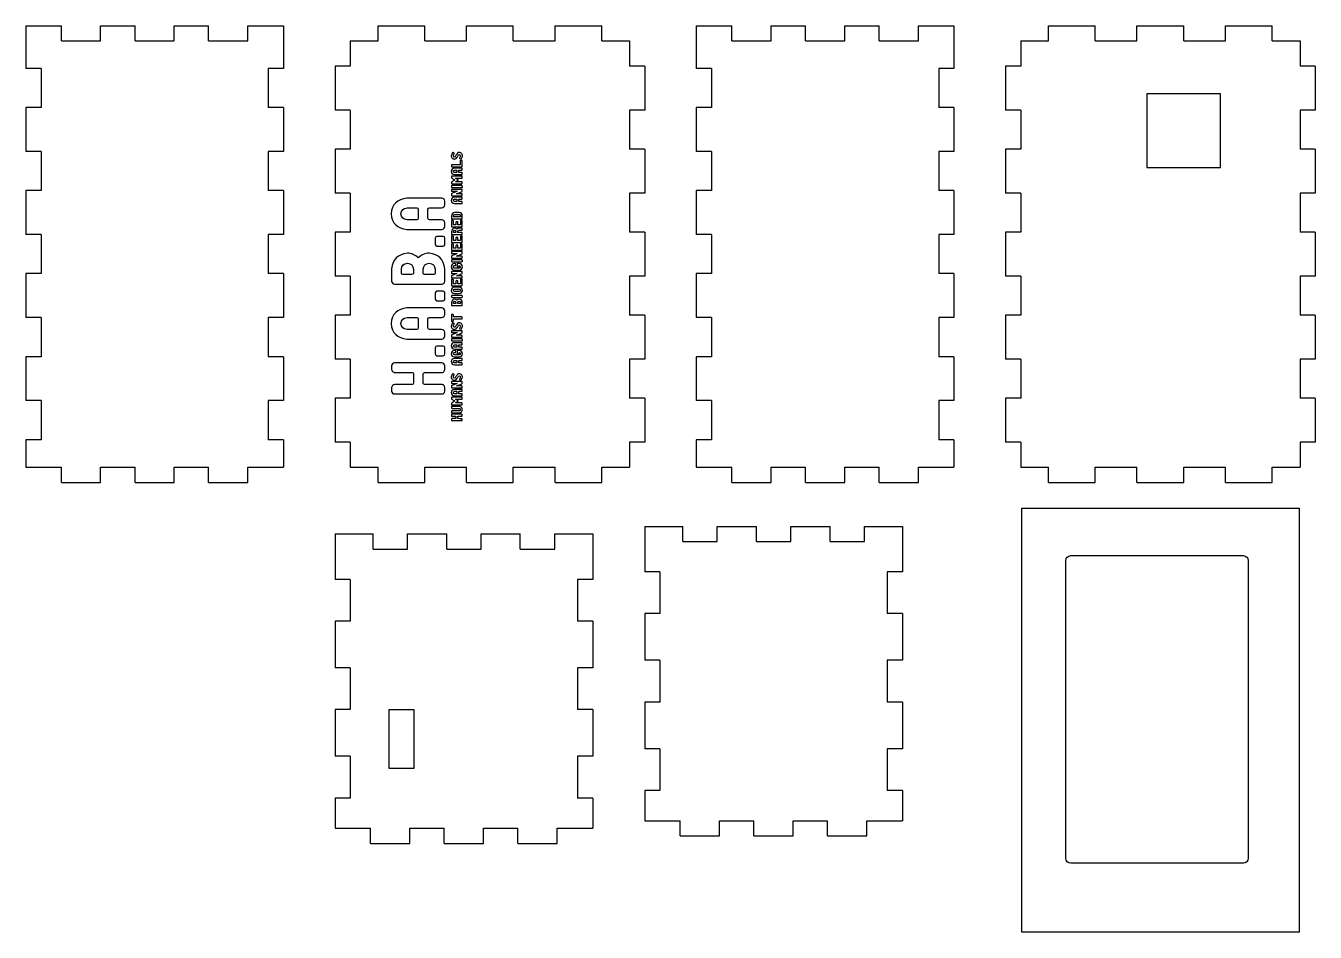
# Model space of a CAD drawing. Extents: x 10 to 273, y 8 to 192.
import ezdxf

# ---------------------------------------------------------------- set-up
doc = ezdxf.new("R2010")
doc.units = 0
doc.header["$MEASUREMENT"] = 0
doc.layers.add('LAYER_1', color=7, linetype='CONTINUOUS')

# ---------------------------------------------------------------- blocks, each defined once
blk = doc.blocks.new('BLOCK_2')
at = {"layer": 'LAYER_1', "color": 7}
for points in [[(9.91, 192.41), (9.91, 183.7)], [(9.91, 192.41), (17.16, 192.41)], [(17.16, 189.31), (17.16, 192.41)], [(25.16, 189.31), (25.16, 192.41)], [(25.16, 192.41), (32.16, 192.41)], [(32.16, 189.31), (32.16, 192.41)], [(40.16, 189.31), (40.16, 192.41)], [(40.16, 192.41), (47.16, 192.41)], [(47.16, 189.31), (47.16, 192.41)], [(55.16, 189.31), (55.16, 192.41)], [(55.16, 192.41), (62.41, 192.41)], [(62.41, 192.41), (62.41, 183.7)], [(17.16, 189.31), (25.16, 189.31)], [(32.16, 189.31), (40.16, 189.31)], [(47.16, 189.31), (55.16, 189.31)], [(13.01, 183.7), (9.91, 183.7)], [(13.01, 183.7), (13.01, 175.73)], [(62.41, 183.7), (59.31, 183.7)], [(59.31, 183.7), (59.31, 175.73)], [(13.01, 175.73), (9.91, 175.73)], [(9.91, 175.73), (9.91, 166.77)], [(62.41, 175.73), (59.31, 175.73)], [(62.41, 175.73), (62.41, 166.77)], [(13.01, 166.77), (9.91, 166.77)], [(13.01, 166.77), (13.01, 158.8)], [(62.41, 166.77), (59.31, 166.77)], [(59.31, 166.77), (59.31, 158.8)], [(13.01, 158.8), (9.91, 158.8)], [(9.91, 158.8), (9.91, 149.84)], [(62.41, 158.8), (59.31, 158.8)], [(62.41, 158.8), (62.41, 149.84)], [(13.01, 149.84), (9.91, 149.84)], [(13.01, 149.84), (13.01, 141.88)], [(62.41, 149.84), (59.31, 149.84)], [(59.31, 149.84), (59.31, 141.88)], [(13.01, 141.88), (9.91, 141.88)], [(9.91, 141.88), (9.91, 132.91)], [(62.41, 141.88), (59.31, 141.88)], [(62.41, 141.88), (62.41, 132.91)], [(13.01, 132.91), (9.91, 132.91)], [(13.01, 132.91), (13.01, 124.95)], [(62.41, 132.91), (59.31, 132.91)], [(59.31, 132.91), (59.31, 124.95)], [(13.01, 124.95), (9.91, 124.95)], [(9.91, 124.95), (9.91, 115.99)], [(62.41, 124.95), (59.31, 124.95)], [(62.41, 124.95), (62.41, 115.99)], [(13.01, 115.99), (9.91, 115.99)], [(13.01, 115.99), (13.01, 108.02)], [(62.41, 115.99), (59.31, 115.99)], [(59.31, 115.99), (59.31, 108.02)], [(13.01, 108.02), (9.91, 108.02)], [(9.91, 108.02), (9.91, 102.41)], [(62.41, 108.02), (59.31, 108.02)], [(62.41, 108.02), (62.41, 102.41)], [(9.91, 102.41), (17.16, 102.41)], [(17.16, 99.31), (17.16, 102.41)], [(25.16, 99.31), (25.16, 102.41)], [(25.16, 102.41), (32.16, 102.41)], [(32.16, 99.31), (32.16, 102.41)], [(40.16, 99.31), (40.16, 102.41)], [(40.16, 102.41), (47.16, 102.41)], [(47.16, 99.31), (47.16, 102.41)], [(55.16, 99.31), (55.16, 102.41)], [(55.16, 102.41), (62.41, 102.41)], [(17.16, 99.31), (25.16, 99.31)], [(32.16, 99.31), (40.16, 99.31)], [(47.16, 99.31), (55.16, 99.31)]]:
    blk.add_lwpolyline(points, dxfattribs=at)
blk = doc.blocks.new('BLOCK_3')
at = {"layer": 'LAYER_1', "color": 7}
for points in [[(136.01, 90.36), (136.01, 81.09)], [(136.01, 90.36), (143.76, 90.36)], [(143.76, 87.26), (143.76, 90.36)], [(150.76, 87.26), (150.76, 90.36)], [(150.76, 90.36), (158.76, 90.36)], [(158.76, 87.26), (158.76, 90.36)], [(165.76, 87.26), (165.76, 90.36)], [(165.76, 90.36), (173.76, 90.36)], [(173.76, 87.26), (173.76, 90.36)], [(180.76, 87.26), (180.76, 90.36)], [(180.76, 90.36), (188.51, 90.36)], [(188.51, 90.36), (188.51, 81.09)], [(143.76, 87.26), (150.76, 87.26)], [(158.76, 87.26), (165.76, 87.26)], [(173.76, 87.26), (180.76, 87.26)], [(139.11, 81.09), (136.01, 81.09)], [(139.11, 81.09), (139.11, 72.58)], [(188.51, 81.09), (185.41, 81.09)], [(185.41, 81.09), (185.41, 72.58)], [(139.11, 72.58), (136.01, 72.58)], [(136.01, 72.58), (136.01, 63.07)], [(188.51, 72.58), (185.41, 72.58)], [(188.51, 72.58), (188.51, 63.07)], [(139.11, 63.07), (136.01, 63.07)], [(139.11, 63.07), (139.11, 54.55)], [(188.51, 63.07), (185.41, 63.07)], [(185.41, 63.07), (185.41, 54.55)], [(139.11, 54.55), (136.01, 54.55)], [(136.01, 54.55), (136.01, 45.04)], [(188.51, 54.55), (185.41, 54.55)], [(188.51, 54.55), (188.51, 45.04)], [(139.11, 45.04), (136.01, 45.04)], [(139.11, 45.04), (139.11, 36.52)], [(188.51, 45.04), (185.41, 45.04)], [(185.41, 45.04), (185.41, 36.52)], [(139.11, 36.52), (136.01, 36.52)], [(136.01, 36.52), (136.01, 30.36)], [(188.51, 36.52), (185.41, 36.52)], [(188.51, 36.52), (188.51, 30.36)], [(136.01, 30.36), (143.26, 30.36)], [(143.26, 27.26), (143.26, 30.36)], [(151.26, 27.26), (151.26, 30.36)], [(151.26, 30.36), (158.26, 30.36)], [(158.26, 27.26), (158.26, 30.36)], [(166.26, 27.26), (166.26, 30.36)], [(166.26, 30.36), (173.26, 30.36)], [(173.26, 27.26), (173.26, 30.36)], [(181.26, 27.26), (181.26, 30.36)], [(181.26, 30.36), (188.51, 30.36)], [(143.26, 27.26), (151.26, 27.26)], [(158.26, 27.26), (166.26, 27.26)], [(173.26, 27.26), (181.26, 27.26)]]:
    blk.add_lwpolyline(points, dxfattribs=at)
blk = doc.blocks.new('BLOCK_4')
at = {"layer": 'LAYER_1', "color": 7}
for points in [[(81.67, 189.31), (81.67, 192.41)], [(81.67, 192.41), (91.19, 192.41)], [(91.19, 189.31), (91.19, 192.41)], [(99.7, 189.31), (99.7, 192.41)], [(99.7, 192.41), (109.22, 192.41)], [(109.22, 189.31), (109.22, 192.41)], [(117.73, 189.31), (117.73, 192.41)], [(117.73, 192.41), (127.24, 192.41)], [(127.24, 189.31), (127.24, 192.41)], [(76.01, 189.31), (76.01, 184.2)], [(76.01, 189.31), (81.67, 189.31)], [(91.19, 189.31), (99.7, 189.31)], [(109.22, 189.31), (117.73, 189.31)], [(127.24, 189.31), (132.91, 189.31)], [(132.91, 189.31), (132.91, 184.2)], [(76.01, 184.2), (72.91, 184.2)], [(72.91, 184.2), (72.91, 175.23)], [(136.01, 184.2), (132.91, 184.2)], [(136.01, 184.2), (136.01, 175.23)], [(76.01, 175.23), (72.91, 175.23)], [(76.01, 175.23), (76.01, 167.27)], [(136.01, 175.23), (132.91, 175.23)], [(132.91, 175.23), (132.91, 167.27)], [(76.01, 167.27), (72.91, 167.27)], [(72.91, 167.27), (72.91, 158.3)], [(136.01, 167.27), (132.91, 167.27)], [(136.01, 167.27), (136.01, 158.3)], [(76.01, 158.3), (72.91, 158.3)], [(76.01, 158.3), (76.01, 150.34)], [(136.01, 158.3), (132.91, 158.3)], [(132.91, 158.3), (132.91, 150.34)], [(76.01, 150.34), (72.91, 150.34)], [(72.91, 150.34), (72.91, 141.38)], [(136.01, 150.34), (132.91, 150.34)], [(136.01, 150.34), (136.01, 141.38)], [(76.01, 141.38), (72.91, 141.38)], [(76.01, 141.38), (76.01, 133.41)], [(136.01, 141.38), (132.91, 141.38)], [(132.91, 141.38), (132.91, 133.41)], [(76.01, 133.41), (72.91, 133.41)], [(72.91, 133.41), (72.91, 124.45)], [(136.01, 133.41), (132.91, 133.41)], [(136.01, 133.41), (136.01, 124.45)], [(76.01, 124.45), (72.91, 124.45)], [(76.01, 124.45), (76.01, 116.49)], [(136.01, 124.45), (132.91, 124.45)], [(132.91, 124.45), (132.91, 116.49)], [(76.01, 116.49), (72.91, 116.49)], [(72.91, 116.49), (72.91, 107.52)], [(136.01, 116.49), (132.91, 116.49)], [(136.01, 116.49), (136.01, 107.52)], [(76.01, 107.52), (72.91, 107.52)], [(76.01, 107.52), (76.01, 102.41)], [(136.01, 107.52), (132.91, 107.52)], [(132.91, 107.52), (132.91, 102.41)], [(76.01, 102.41), (81.67, 102.41)], [(81.67, 99.31), (81.67, 102.41)], [(91.19, 99.31), (91.19, 102.41)], [(91.19, 102.41), (99.7, 102.41)], [(99.7, 99.31), (99.7, 102.41)], [(109.22, 99.31), (109.22, 102.41)], [(109.22, 102.41), (117.73, 102.41)], [(117.73, 99.31), (117.73, 102.41)], [(127.24, 99.31), (127.24, 102.41)], [(127.24, 102.41), (132.91, 102.41)], [(81.67, 99.31), (91.19, 99.31)], [(99.7, 99.31), (109.22, 99.31)], [(117.73, 99.31), (127.24, 99.31)]]:
    blk.add_lwpolyline(points, dxfattribs=at)
blk = doc.blocks.new('BLOCK_5')
at = {"layer": 'LAYER_1', "color": 7}
for points in [[(72.91, 88.81), (72.91, 79.54)], [(72.91, 88.81), (80.66, 88.81)], [(80.66, 85.71), (80.66, 88.81)], [(87.66, 85.71), (87.66, 88.81)], [(87.66, 88.81), (95.66, 88.81)], [(95.66, 85.71), (95.66, 88.81)], [(102.66, 85.71), (102.66, 88.81)], [(102.66, 88.81), (110.66, 88.81)], [(110.66, 85.71), (110.66, 88.81)], [(117.66, 85.71), (117.66, 88.81)], [(117.66, 88.81), (125.41, 88.81)], [(125.41, 88.81), (125.41, 79.54)], [(80.66, 85.71), (87.66, 85.71)], [(95.66, 85.71), (102.66, 85.71)], [(110.66, 85.71), (117.66, 85.71)], [(76.01, 79.54), (72.91, 79.54)], [(76.01, 79.54), (76.01, 71.03)], [(125.41, 79.54), (122.31, 79.54)], [(122.31, 79.54), (122.31, 71.03)], [(76.01, 71.03), (72.91, 71.03)], [(72.91, 71.03), (72.91, 61.52)], [(125.41, 71.03), (122.31, 71.03)], [(125.41, 71.03), (125.41, 61.52)], [(76.01, 61.52), (72.91, 61.52)], [(76.01, 61.52), (76.01, 53)], [(125.41, 61.52), (122.31, 61.52)], [(122.31, 61.52), (122.31, 53)], [(76.01, 53), (72.91, 53)], [(72.91, 53), (72.91, 43.49)], [(125.41, 53), (122.31, 53)], [(125.41, 53), (125.41, 43.49)], [(76.01, 43.49), (72.91, 43.49)], [(76.01, 43.49), (76.01, 34.97)], [(125.41, 43.49), (122.31, 43.49)], [(122.31, 43.49), (122.31, 34.97)], [(76.01, 34.97), (72.91, 34.97)], [(72.91, 34.97), (72.91, 28.81)], [(125.41, 34.97), (122.31, 34.97)], [(125.41, 34.97), (125.41, 28.81)], [(72.91, 28.81), (80.16, 28.81)], [(80.16, 25.71), (80.16, 28.81)], [(88.16, 25.71), (88.16, 28.81)], [(88.16, 28.81), (95.16, 28.81)], [(95.16, 25.71), (95.16, 28.81)], [(103.16, 25.71), (103.16, 28.81)], [(103.16, 28.81), (110.16, 28.81)], [(110.16, 25.71), (110.16, 28.81)], [(118.16, 25.71), (118.16, 28.81)], [(118.16, 28.81), (125.41, 28.81)], [(80.16, 25.71), (88.16, 25.71)], [(95.16, 25.71), (103.16, 25.71)], [(110.16, 25.71), (118.16, 25.71)]]:
    blk.add_lwpolyline(points, dxfattribs=at)
blk = doc.blocks.new('BLOCK_6')
at = {"layer": 'LAYER_1', "color": 7}
for points in [[(146.51, 192.41), (146.51, 183.7)], [(146.51, 192.41), (153.76, 192.41)], [(153.76, 189.31), (153.76, 192.41)], [(161.76, 189.31), (161.76, 192.41)], [(161.76, 192.41), (168.76, 192.41)], [(168.76, 189.31), (168.76, 192.41)], [(176.76, 189.31), (176.76, 192.41)], [(176.76, 192.41), (183.76, 192.41)], [(183.76, 189.31), (183.76, 192.41)], [(191.76, 189.31), (191.76, 192.41)], [(191.76, 192.41), (199.01, 192.41)], [(199.01, 192.41), (199.01, 183.7)], [(153.76, 189.31), (161.76, 189.31)], [(168.76, 189.31), (176.76, 189.31)], [(183.76, 189.31), (191.76, 189.31)], [(149.61, 183.7), (146.51, 183.7)], [(149.61, 183.7), (149.61, 175.73)], [(199.01, 183.7), (195.91, 183.7)], [(195.91, 183.7), (195.91, 175.73)], [(149.61, 175.73), (146.51, 175.73)], [(146.51, 175.73), (146.51, 166.77)], [(199.01, 175.73), (195.91, 175.73)], [(199.01, 175.73), (199.01, 166.77)], [(149.61, 166.77), (146.51, 166.77)], [(149.61, 166.77), (149.61, 158.8)], [(199.01, 166.77), (195.91, 166.77)], [(195.91, 166.77), (195.91, 158.8)], [(149.61, 158.8), (146.51, 158.8)], [(146.51, 158.8), (146.51, 149.84)], [(199.01, 158.8), (195.91, 158.8)], [(199.01, 158.8), (199.01, 149.84)], [(149.61, 149.84), (146.51, 149.84)], [(149.61, 149.84), (149.61, 141.88)], [(199.01, 149.84), (195.91, 149.84)], [(195.91, 149.84), (195.91, 141.88)], [(149.61, 141.88), (146.51, 141.88)], [(146.51, 141.88), (146.51, 132.91)], [(199.01, 141.88), (195.91, 141.88)], [(199.01, 141.88), (199.01, 132.91)], [(149.61, 132.91), (146.51, 132.91)], [(149.61, 132.91), (149.61, 124.95)], [(199.01, 132.91), (195.91, 132.91)], [(195.91, 132.91), (195.91, 124.95)], [(149.61, 124.95), (146.51, 124.95)], [(146.51, 124.95), (146.51, 115.99)], [(199.01, 124.95), (195.91, 124.95)], [(199.01, 124.95), (199.01, 115.99)], [(149.61, 115.99), (146.51, 115.99)], [(149.61, 115.99), (149.61, 108.02)], [(199.01, 115.99), (195.91, 115.99)], [(195.91, 115.99), (195.91, 108.02)], [(149.61, 108.02), (146.51, 108.02)], [(146.51, 108.02), (146.51, 102.41)], [(199.01, 108.02), (195.91, 108.02)], [(199.01, 108.02), (199.01, 102.41)], [(146.51, 102.41), (153.76, 102.41)], [(153.76, 99.31), (153.76, 102.41)], [(161.76, 99.31), (161.76, 102.41)], [(161.76, 102.41), (168.76, 102.41)], [(168.76, 99.31), (168.76, 102.41)], [(176.76, 99.31), (176.76, 102.41)], [(176.76, 102.41), (183.76, 102.41)], [(183.76, 99.31), (183.76, 102.41)], [(191.76, 99.31), (191.76, 102.41)], [(191.76, 102.41), (199.01, 102.41)], [(153.76, 99.31), (161.76, 99.31)], [(168.76, 99.31), (176.76, 99.31)], [(183.76, 99.31), (191.76, 99.31)]]:
    blk.add_lwpolyline(points, dxfattribs=at)
blk = doc.blocks.new('BLOCK_7')
at = {"layer": 'LAYER_1', "color": 7}
for points in [[(218.27, 189.31), (218.27, 192.41)], [(218.27, 192.41), (227.79, 192.41)], [(227.79, 189.31), (227.79, 192.41)], [(236.3, 189.31), (236.3, 192.41)], [(236.3, 192.41), (245.82, 192.41)], [(245.82, 189.31), (245.82, 192.41)], [(254.33, 189.31), (254.33, 192.41)], [(254.33, 192.41), (263.84, 192.41)], [(263.84, 189.31), (263.84, 192.41)], [(212.61, 189.31), (212.61, 184.2)], [(212.61, 189.31), (218.27, 189.31)], [(227.79, 189.31), (236.3, 189.31)], [(245.82, 189.31), (254.33, 189.31)], [(263.84, 189.31), (269.51, 189.31)], [(269.51, 189.31), (269.51, 184.2)], [(212.61, 184.2), (209.51, 184.2)], [(209.51, 184.2), (209.51, 175.23)], [(272.61, 184.2), (269.51, 184.2)], [(272.61, 184.2), (272.61, 175.23)], [(212.61, 175.23), (209.51, 175.23)], [(212.61, 175.23), (212.61, 167.27)], [(272.61, 175.23), (269.51, 175.23)], [(269.51, 175.23), (269.51, 167.27)], [(212.61, 167.27), (209.51, 167.27)], [(209.51, 167.27), (209.51, 158.3)], [(272.61, 167.27), (269.51, 167.27)], [(272.61, 167.27), (272.61, 158.3)], [(212.61, 158.3), (209.51, 158.3)], [(212.61, 158.3), (212.61, 150.34)], [(272.61, 158.3), (269.51, 158.3)], [(269.51, 158.3), (269.51, 150.34)], [(212.61, 150.34), (209.51, 150.34)], [(209.51, 150.34), (209.51, 141.38)], [(272.61, 150.34), (269.51, 150.34)], [(272.61, 150.34), (272.61, 141.38)], [(212.61, 141.38), (209.51, 141.38)], [(212.61, 141.38), (212.61, 133.41)], [(272.61, 141.38), (269.51, 141.38)], [(269.51, 141.38), (269.51, 133.41)], [(212.61, 133.41), (209.51, 133.41)], [(209.51, 133.41), (209.51, 124.45)], [(272.61, 133.41), (269.51, 133.41)], [(272.61, 133.41), (272.61, 124.45)], [(212.61, 124.45), (209.51, 124.45)], [(212.61, 124.45), (212.61, 116.49)], [(272.61, 124.45), (269.51, 124.45)], [(269.51, 124.45), (269.51, 116.49)], [(212.61, 116.49), (209.51, 116.49)], [(209.51, 116.49), (209.51, 107.52)], [(272.61, 116.49), (269.51, 116.49)], [(272.61, 116.49), (272.61, 107.52)], [(212.61, 107.52), (209.51, 107.52)], [(212.61, 107.52), (212.61, 102.41)], [(272.61, 107.52), (269.51, 107.52)], [(269.51, 107.52), (269.51, 102.41)], [(212.61, 102.41), (218.27, 102.41)], [(218.27, 99.31), (218.27, 102.41)], [(227.79, 99.31), (227.79, 102.41)], [(227.79, 102.41), (236.3, 102.41)], [(236.3, 99.31), (236.3, 102.41)], [(245.82, 99.31), (245.82, 102.41)], [(245.82, 102.41), (254.33, 102.41)], [(254.33, 99.31), (254.33, 102.41)], [(263.84, 99.31), (263.84, 102.41)], [(263.84, 102.41), (269.51, 102.41)], [(218.27, 99.31), (227.79, 99.31)], [(236.3, 99.31), (245.82, 99.31)], [(254.33, 99.31), (263.84, 99.31)]]:
    blk.add_lwpolyline(points, dxfattribs=at)
blk = doc.blocks.new('BLOCK_8')
at = {"layer": 'LAYER_1', "color": 3}
for points, knots in [([(84.33, 154.08), (84.52, 156.01), (85.58, 157.07), (87.52, 157.25), (87.52, 157.25), (94.66, 157.25), (94.66, 157.25), (95.01, 157.2), (95.21, 157.01), (95.25, 156.66), (95.25, 156.66), (95.25, 155.9), (95.25, 155.9), (95.2, 155.53), (94.99, 155.34), (94.63, 155.31), (94.63, 155.31), (92.13, 155.31), (92.13, 155.31), (91.96, 155.29), (91.86, 155.19), (91.83, 155.02), (91.83, 155.02), (91.83, 153.16), (91.83, 153.16), (91.86, 152.98), (91.96, 152.88), (92.13, 152.86), (92.13, 152.86), (94.63, 152.86), (94.63, 152.86), (95, 152.82), (95.21, 152.62), (95.25, 152.25), (95.25, 152.25), (95.25, 151.5), (95.25, 151.5), (95.22, 151.16), (95.04, 150.96), (94.7, 150.91), (94.7, 150.91), (87.52, 150.91), (87.52, 150.91), (85.59, 151.08), (84.53, 152.14), (84.33, 154.08)], [0, 0, 0, 0, 1, 1, 1, 2, 2, 2, 3, 3, 3, 4, 4, 4, 5, 5, 5, 6, 6, 6, 7, 7, 7, 8, 8, 8, 9, 9, 9, 10, 10, 10, 11, 11, 11, 12, 12, 12, 13, 13, 13, 14, 14, 14, 15, 15, 15, 15]), ([(89.58, 155.31), (89.58, 155.31), (87.58, 155.31), (87.58, 155.31), (86.83, 155.23), (86.42, 154.82), (86.35, 154.08), (86.43, 153.33), (86.84, 152.92), (87.58, 152.86), (87.58, 152.86), (89.58, 152.86), (89.58, 152.86), (89.78, 152.87), (89.88, 152.97), (89.88, 153.16), (89.88, 153.16), (89.88, 155.02), (89.88, 155.02), (89.87, 155.18), (89.76, 155.28), (89.58, 155.31)], [0, 0, 0, 0, 1, 1, 1, 2, 2, 2, 3, 3, 3, 4, 4, 4, 5, 5, 5, 6, 6, 6, 7, 7, 7, 7]), ([(94.94, 149.47), (95.15, 149.44), (95.26, 149.32), (95.28, 149.11), (95.28, 149.11), (95.28, 147.85), (95.28, 147.85), (95.26, 147.63), (95.15, 147.51), (94.94, 147.49), (94.94, 147.49), (93.68, 147.49), (93.68, 147.49), (93.46, 147.51), (93.34, 147.63), (93.32, 147.85), (93.32, 147.85), (93.32, 149.11), (93.32, 149.11), (93.33, 149.32), (93.45, 149.44), (93.68, 149.47), (93.68, 149.47), (94.94, 149.47), (94.94, 149.47)], [0, 0, 0, 0, 1, 1, 1, 2, 2, 2, 3, 3, 3, 4, 4, 4, 5, 5, 5, 6, 6, 6, 7, 7, 7, 8, 8, 8, 8]), ([(87.65, 146.05), (88.52, 146.02), (89.26, 145.72), (89.88, 145.13), (90.5, 145.72), (91.23, 146.02), (92.08, 146.05), (94.03, 145.86), (95.08, 144.79), (95.25, 142.85), (95.25, 142.85), (95.25, 140.33), (95.25, 140.33), (95.22, 139.96), (95.02, 139.77), (94.66, 139.75), (94.66, 139.75), (94.01, 139.75), (94.01, 139.75), (94.01, 139.75), (85.72, 139.75), (85.72, 139.75), (85.72, 139.75), (85.06, 139.75), (85.06, 139.75), (84.73, 139.77), (84.52, 139.94), (84.44, 140.26), (84.44, 140.26), (84.44, 142.85), (84.44, 142.85), (84.63, 144.78), (85.7, 145.85), (87.65, 146.05)], [0, 0, 0, 0, 1, 1, 1, 2, 2, 2, 3, 3, 3, 4, 4, 4, 5, 5, 5, 6, 6, 6, 7, 7, 7, 8, 8, 8, 9, 9, 9, 10, 10, 10, 11, 11, 11, 11]), ([(88.89, 142.79), (88.83, 143.53), (88.42, 143.94), (87.65, 144.01), (86.9, 143.94), (86.49, 143.53), (86.43, 142.79), (86.43, 142.79), (86.43, 141.97), (86.43, 141.97), (86.45, 141.79), (86.56, 141.69), (86.74, 141.68), (86.74, 141.68), (88.59, 141.68), (88.59, 141.68), (88.79, 141.69), (88.89, 141.79), (88.89, 141.99), (88.89, 141.99), (88.89, 142.79), (88.89, 142.79)], [0, 0, 0, 0, 1, 1, 1, 2, 2, 2, 3, 3, 3, 4, 4, 4, 5, 5, 5, 6, 6, 6, 7, 7, 7, 7]), ([(93.32, 142.79), (93.26, 143.53), (92.84, 143.94), (92.08, 144.01), (91.34, 143.93), (90.93, 143.52), (90.85, 142.79), (90.85, 142.79), (90.85, 141.99), (90.85, 141.99), (90.87, 141.79), (90.98, 141.69), (91.17, 141.68), (91.17, 141.68), (93.01, 141.68), (93.01, 141.68), (93.21, 141.69), (93.31, 141.79), (93.32, 141.97), (93.32, 141.97), (93.32, 142.79), (93.32, 142.79)], [0, 0, 0, 0, 1, 1, 1, 2, 2, 2, 3, 3, 3, 4, 4, 4, 5, 5, 5, 6, 6, 6, 7, 7, 7, 7]), ([(94.94, 138.31), (95.15, 138.28), (95.26, 138.16), (95.28, 137.95), (95.28, 137.95), (95.28, 136.7), (95.28, 136.7), (95.26, 136.48), (95.15, 136.35), (94.94, 136.34), (94.94, 136.34), (93.68, 136.34), (93.68, 136.34), (93.46, 136.35), (93.34, 136.48), (93.32, 136.7), (93.32, 136.7), (93.32, 137.95), (93.32, 137.95), (93.33, 138.16), (93.45, 138.28), (93.68, 138.31), (93.68, 138.31), (94.94, 138.31), (94.94, 138.31)], [0, 0, 0, 0, 1, 1, 1, 2, 2, 2, 3, 3, 3, 4, 4, 4, 5, 5, 5, 6, 6, 6, 7, 7, 7, 8, 8, 8, 8]), ([(84.33, 131.72), (84.52, 133.65), (85.58, 134.71), (87.52, 134.89), (87.52, 134.89), (94.66, 134.89), (94.66, 134.89), (95.01, 134.85), (95.21, 134.65), (95.25, 134.3), (95.25, 134.3), (95.25, 133.54), (95.25, 133.54), (95.2, 133.17), (94.99, 132.98), (94.63, 132.95), (94.63, 132.95), (92.13, 132.95), (92.13, 132.95), (91.96, 132.93), (91.86, 132.83), (91.83, 132.66), (91.83, 132.66), (91.83, 130.8), (91.83, 130.8), (91.86, 130.62), (91.96, 130.52), (92.13, 130.5), (92.13, 130.5), (94.63, 130.5), (94.63, 130.5), (95, 130.46), (95.21, 130.26), (95.25, 129.89), (95.25, 129.89), (95.25, 129.14), (95.25, 129.14), (95.22, 128.8), (95.04, 128.6), (94.7, 128.55), (94.7, 128.55), (87.52, 128.55), (87.52, 128.55), (85.59, 128.72), (84.53, 129.78), (84.33, 131.72)], [0, 0, 0, 0, 1, 1, 1, 2, 2, 2, 3, 3, 3, 4, 4, 4, 5, 5, 5, 6, 6, 6, 7, 7, 7, 8, 8, 8, 9, 9, 9, 10, 10, 10, 11, 11, 11, 12, 12, 12, 13, 13, 13, 14, 14, 14, 15, 15, 15, 15]), ([(89.58, 132.95), (89.58, 132.95), (87.58, 132.95), (87.58, 132.95), (86.83, 132.87), (86.42, 132.46), (86.35, 131.72), (86.43, 130.97), (86.84, 130.56), (87.58, 130.5), (87.58, 130.5), (89.58, 130.5), (89.58, 130.5), (89.78, 130.51), (89.88, 130.61), (89.88, 130.8), (89.88, 130.8), (89.88, 132.66), (89.88, 132.66), (89.87, 132.82), (89.76, 132.92), (89.58, 132.95)], [0, 0, 0, 0, 1, 1, 1, 2, 2, 2, 3, 3, 3, 4, 4, 4, 5, 5, 5, 6, 6, 6, 7, 7, 7, 7]), ([(94.94, 127.11), (95.15, 127.08), (95.26, 126.96), (95.28, 126.75), (95.28, 126.75), (95.28, 125.5), (95.28, 125.5), (95.26, 125.27), (95.15, 125.15), (94.94, 125.14), (94.94, 125.14), (93.68, 125.14), (93.68, 125.14), (93.46, 125.15), (93.34, 125.27), (93.32, 125.5), (93.32, 125.5), (93.32, 126.75), (93.32, 126.75), (93.33, 126.96), (93.45, 127.08), (93.68, 127.11), (93.68, 127.11), (94.94, 127.11), (94.94, 127.11)], [0, 0, 0, 0, 1, 1, 1, 2, 2, 2, 3, 3, 3, 4, 4, 4, 5, 5, 5, 6, 6, 6, 7, 7, 7, 8, 8, 8, 8]), ([(84.44, 123.09), (84.49, 123.41), (84.69, 123.62), (85.03, 123.69), (85.03, 123.69), (94.66, 123.69), (94.66, 123.69), (95.02, 123.64), (95.22, 123.43), (95.25, 123.07), (95.25, 123.07), (95.25, 122.32), (95.25, 122.32), (95.24, 122.1), (95.15, 121.94), (94.99, 121.82), (94.88, 121.76), (94.77, 121.73), (94.64, 121.73), (93.49, 121.72), (92.33, 121.72), (91.17, 121.72), (90.99, 121.69), (90.89, 121.58), (90.88, 121.4), (90.88, 121.4), (90.88, 119.47), (90.88, 119.47), (90.94, 119.35), (91.03, 119.28), (91.17, 119.28), (92.31, 119.27), (93.47, 119.26), (94.64, 119.25), (94.64, 119.25), (94.74, 119.25), (94.74, 119.25), (94.84, 119.23), (94.92, 119.21), (94.99, 119.18), (95.06, 119.12), (95.12, 119.06), (95.18, 118.98), (95.18, 118.95), (95.18, 118.94), (95.19, 118.94), (95.23, 118.85), (95.25, 118.76), (95.25, 118.68), (95.25, 118.68), (95.25, 117.9), (95.25, 117.9), (95.21, 117.57), (95.03, 117.39), (94.7, 117.35), (94.7, 117.35), (85.06, 117.35), (85.06, 117.35), (84.7, 117.37), (84.49, 117.56), (84.44, 117.93), (84.44, 117.93), (84.44, 118.68), (84.44, 118.68), (84.46, 118.89), (84.57, 119.06), (84.75, 119.18), (84.85, 119.23), (84.95, 119.26), (85.06, 119.28), (85.06, 119.28), (88.63, 119.28), (88.63, 119.28), (88.81, 119.3), (88.9, 119.4), (88.9, 119.59), (88.9, 119.59), (88.9, 121.53), (88.9, 121.53), (88.87, 121.64), (88.77, 121.7), (88.63, 121.72), (87.44, 121.72), (86.25, 121.72), (85.06, 121.73), (85.06, 121.73), (84.98, 121.73), (84.98, 121.73), (84.91, 121.74), (84.83, 121.78), (84.75, 121.83), (84.69, 121.88), (84.62, 121.94), (84.55, 122.02), (84.55, 122.01), (84.55, 122.02), (84.55, 122.04), (84.55, 122.04), (84.55, 122.05), (84.55, 122.05), (84.47, 122.14), (84.44, 122.23), (84.44, 122.32), (84.44, 122.32), (84.44, 123.09), (84.44, 123.09)], [0, 0, 0, 0, 1, 1, 1, 2, 2, 2, 3, 3, 3, 4, 4, 4, 5, 5, 5, 6, 6, 6, 7, 7, 7, 8, 8, 8, 9, 9, 9, 10, 10, 10, 11, 11, 11, 12, 12, 12, 13, 13, 13, 14, 14, 14, 15, 15, 15, 16, 16, 16, 17, 17, 17, 18, 18, 18, 19, 19, 19, 20, 20, 20, 21, 21, 21, 22, 22, 22, 23, 23, 23, 24, 24, 24, 25, 25, 25, 26, 26, 26, 27, 27, 27, 28, 28, 28, 29, 29, 29, 30, 30, 30, 31, 31, 31, 32, 32, 32, 33, 33, 33, 34, 34, 34, 35, 35, 35, 35])]:
    blk.add_open_spline(points, degree=3, knots=knots, dxfattribs=at)
blk = doc.blocks.new('BLOCK_9')
at = {"layer": 'LAYER_1', "color": 3}
for points, knots in [([(98.09, 166.56), (98.13, 166.57), (98.17, 166.57), (98.2, 166.57), (98.2, 166.57), (98.2, 166.57), (98.2, 166.57), (98.44, 166.57), (98.62, 166.47), (98.74, 166.29), (98.87, 166.11), (98.9, 165.91), (98.83, 165.69), (98.83, 165.69), (98.82, 165.69), (98.82, 165.69), (98.78, 165.57), (98.73, 165.46), (98.66, 165.36), (98.65, 165.34), (98.64, 165.32), (98.62, 165.3), (98.58, 165.24), (98.53, 165.23), (98.45, 165.26), (98.42, 165.28), (98.37, 165.3), (98.33, 165.33), (98.27, 165.37), (98.25, 165.43), (98.29, 165.5), (98.3, 165.52), (98.31, 165.55), (98.33, 165.58), (98.37, 165.65), (98.41, 165.72), (98.44, 165.8), (98.47, 165.88), (98.47, 165.96), (98.44, 166.03), (98.34, 166.17), (98.22, 166.19), (98.07, 166.09), (98.01, 166.02), (97.95, 165.93), (97.9, 165.84), (97.86, 165.76), (97.81, 165.67), (97.76, 165.59), (97.68, 165.41), (97.56, 165.3), (97.38, 165.26), (97.34, 165.24), (97.3, 165.24), (97.27, 165.24), (97.27, 165.24), (97.27, 165.24), (97.27, 165.24), (97.05, 165.24), (96.88, 165.33), (96.74, 165.49), (96.6, 165.66), (96.56, 165.85), (96.61, 166.06), (96.61, 166.06), (96.61, 166.06), (96.61, 166.06), (96.66, 166.2), (96.71, 166.33), (96.79, 166.45), (96.79, 166.45), (96.79, 166.44), (96.79, 166.44), (96.8, 166.47), (96.82, 166.49), (96.83, 166.52), (96.87, 166.59), (96.93, 166.6), (97.01, 166.56), (97.05, 166.53), (97.09, 166.51), (97.14, 166.48), (97.2, 166.44), (97.21, 166.38), (97.18, 166.31), (97.17, 166.29), (97.15, 166.26), (97.14, 166.24), (97.04, 166.11), (97, 165.96), (97.02, 165.8), (97.12, 165.64), (97.24, 165.61), (97.4, 165.71), (97.46, 165.79), (97.51, 165.88), (97.55, 165.97), (97.6, 166.05), (97.65, 166.14), (97.7, 166.22), (97.78, 166.4), (97.91, 166.51), (98.09, 166.56)], [0, 0, 0, 0, 1, 1, 1, 2, 2, 2, 3, 3, 3, 4, 4, 4, 5, 5, 5, 6, 6, 6, 7, 7, 7, 8, 8, 8, 9, 9, 9, 10, 10, 10, 11, 11, 11, 12, 12, 12, 13, 13, 13, 14, 14, 14, 15, 15, 15, 16, 16, 16, 17, 17, 17, 18, 18, 18, 19, 19, 19, 20, 20, 20, 21, 21, 21, 22, 22, 22, 23, 23, 23, 24, 24, 24, 25, 25, 25, 26, 26, 26, 27, 27, 27, 28, 28, 28, 29, 29, 29, 30, 30, 30, 31, 31, 31, 32, 32, 32, 33, 33, 33, 34, 34, 34, 34]), ([(96.6, 162.72), (96.63, 163.12), (96.85, 163.34), (97.25, 163.38), (97.25, 163.38), (98.72, 163.38), (98.72, 163.38), (98.8, 163.37), (98.84, 163.33), (98.84, 163.26), (98.84, 163.26), (98.84, 163.1), (98.84, 163.1), (98.83, 163.02), (98.79, 162.98), (98.72, 162.98), (98.72, 162.98), (98.2, 162.98), (98.2, 162.98), (98.17, 162.97), (98.15, 162.95), (98.14, 162.92), (98.14, 162.92), (98.14, 162.53), (98.14, 162.53), (98.15, 162.5), (98.17, 162.48), (98.2, 162.47), (98.2, 162.47), (98.72, 162.47), (98.72, 162.47), (98.79, 162.46), (98.84, 162.42), (98.84, 162.35), (98.84, 162.35), (98.84, 162.19), (98.84, 162.19), (98.84, 162.12), (98.8, 162.08), (98.73, 162.07), (98.73, 162.07), (97.25, 162.07), (97.25, 162.07), (96.85, 162.11), (96.64, 162.32), (96.6, 162.72)], [0, 0, 0, 0, 1, 1, 1, 2, 2, 2, 3, 3, 3, 4, 4, 4, 5, 5, 5, 6, 6, 6, 7, 7, 7, 8, 8, 8, 9, 9, 9, 10, 10, 10, 11, 11, 11, 12, 12, 12, 13, 13, 13, 14, 14, 14, 15, 15, 15, 15]), ([(98.84, 164.85), (98.84, 164.85), (98.84, 163.79), (98.84, 163.79), (98.83, 163.72), (98.79, 163.68), (98.72, 163.67), (98.72, 163.67), (98.59, 163.67), (98.59, 163.67), (98.59, 163.67), (96.74, 163.67), (96.74, 163.67), (96.67, 163.68), (96.63, 163.72), (96.62, 163.8), (96.62, 163.8), (96.62, 163.95), (96.62, 163.95), (96.63, 164.03), (96.67, 164.07), (96.74, 164.08), (96.74, 164.08), (97.14, 164.08), (97.14, 164.08), (97.14, 164.08), (98.38, 164.08), (98.38, 164.08), (98.42, 164.08), (98.44, 164.1), (98.44, 164.14), (98.44, 164.14), (98.44, 164.85), (98.44, 164.85), (98.45, 164.92), (98.49, 164.96), (98.57, 164.97), (98.57, 164.97), (98.72, 164.97), (98.72, 164.97), (98.8, 164.96), (98.84, 164.92), (98.84, 164.85)], [0, 0, 0, 0, 1, 1, 1, 2, 2, 2, 3, 3, 3, 4, 4, 4, 5, 5, 5, 6, 6, 6, 7, 7, 7, 8, 8, 8, 9, 9, 9, 10, 10, 10, 11, 11, 11, 12, 12, 12, 13, 13, 13, 14, 14, 14, 14]), ([(97.68, 162.98), (97.68, 162.98), (97.26, 162.98), (97.26, 162.98), (97.11, 162.96), (97.03, 162.88), (97.01, 162.72), (97.03, 162.57), (97.11, 162.49), (97.26, 162.47), (97.26, 162.47), (97.68, 162.47), (97.68, 162.47), (97.72, 162.47), (97.74, 162.49), (97.74, 162.53), (97.74, 162.53), (97.74, 162.92), (97.74, 162.92), (97.74, 162.95), (97.71, 162.97), (97.68, 162.98)], [0, 0, 0, 0, 1, 1, 1, 2, 2, 2, 3, 3, 3, 4, 4, 4, 5, 5, 5, 6, 6, 6, 7, 7, 7, 7]), ([(96.73, 161.77), (96.73, 161.77), (96.73, 161.77), (96.74, 161.77), (96.74, 161.77), (97.29, 161.77), (97.29, 161.77), (97.29, 161.77), (98.19, 161.77), (98.19, 161.77), (98.19, 161.77), (98.72, 161.77), (98.72, 161.77), (98.8, 161.76), (98.84, 161.72), (98.84, 161.65), (98.84, 161.65), (98.84, 161.5), (98.84, 161.5), (98.84, 161.42), (98.79, 161.38), (98.72, 161.37), (98.72, 161.37), (97.44, 161.37), (97.44, 161.37), (97.6, 161.28), (97.76, 161.18), (97.92, 161.09), (97.94, 161.07), (97.96, 161.05), (97.97, 161.03), (97.97, 161.02), (97.97, 161), (97.97, 160.99), (97.97, 160.97), (97.97, 160.96), (97.96, 160.94), (97.95, 160.92), (97.94, 160.9), (97.92, 160.89), (97.76, 160.8), (97.6, 160.7), (97.43, 160.6), (97.43, 160.6), (98.51, 160.6), (98.51, 160.6), (98.51, 160.6), (98.72, 160.6), (98.72, 160.6), (98.79, 160.59), (98.84, 160.55), (98.84, 160.48), (98.84, 160.48), (98.84, 160.33), (98.84, 160.33), (98.84, 160.26), (98.8, 160.22), (98.73, 160.21), (98.73, 160.21), (96.75, 160.21), (96.75, 160.21), (96.75, 160.21), (96.72, 160.21), (96.72, 160.21), (96.66, 160.21), (96.62, 160.24), (96.62, 160.31), (96.62, 160.31), (96.62, 160.35), (96.62, 160.35), (96.62, 160.35), (96.62, 160.39), (96.62, 160.39), (96.62, 160.39), (96.62, 160.41), (96.62, 160.41), (96.62, 160.43), (96.62, 160.46), (96.62, 160.48), (96.64, 160.53), (96.66, 160.57), (96.7, 160.59), (96.91, 160.72), (97.12, 160.86), (97.32, 160.99), (97.11, 161.12), (96.9, 161.26), (96.69, 161.39), (96.65, 161.41), (96.63, 161.45), (96.62, 161.49), (96.62, 161.49), (96.62, 161.51), (96.62, 161.51), (96.62, 161.51), (96.62, 161.62), (96.62, 161.62), (96.62, 161.62), (96.62, 161.67), (96.62, 161.67), (96.62, 161.73), (96.66, 161.77), (96.73, 161.77)], [0, 0, 0, 0, 1, 1, 1, 2, 2, 2, 3, 3, 3, 4, 4, 4, 5, 5, 5, 6, 6, 6, 7, 7, 7, 8, 8, 8, 9, 9, 9, 10, 10, 10, 11, 11, 11, 12, 12, 12, 13, 13, 13, 14, 14, 14, 15, 15, 15, 16, 16, 16, 17, 17, 17, 18, 18, 18, 19, 19, 19, 20, 20, 20, 21, 21, 21, 22, 22, 22, 23, 23, 23, 24, 24, 24, 25, 25, 25, 26, 26, 26, 27, 27, 27, 28, 28, 28, 29, 29, 29, 30, 30, 30, 31, 31, 31, 32, 32, 32, 33, 33, 33, 34, 34, 34, 34]), ([(98.73, 159.06), (98.8, 159.06), (98.84, 159.02), (98.84, 158.95), (98.84, 158.95), (98.84, 158.94), (98.84, 158.94), (98.84, 158.94), (98.84, 158.91), (98.84, 158.91), (98.84, 158.91), (98.84, 158.79), (98.84, 158.79), (98.84, 158.79), (98.84, 158.78), (98.84, 158.78), (98.84, 158.78), (98.84, 158.76), (98.84, 158.76), (98.84, 158.68), (98.81, 158.63), (98.73, 158.59), (98.39, 158.45), (98.04, 158.3), (97.69, 158.16), (97.69, 158.16), (98.5, 158.16), (98.5, 158.16), (98.5, 158.16), (98.71, 158.16), (98.71, 158.16), (98.79, 158.15), (98.83, 158.11), (98.84, 158.03), (98.84, 158.03), (98.84, 157.88), (98.84, 157.88), (98.83, 157.81), (98.79, 157.77), (98.72, 157.76), (98.72, 157.76), (96.72, 157.76), (96.72, 157.76), (96.72, 157.76), (96.7, 157.76), (96.7, 157.76), (96.64, 157.76), (96.61, 157.8), (96.62, 157.86), (96.62, 157.86), (96.62, 157.9), (96.62, 157.9), (96.62, 157.9), (96.62, 158.02), (96.62, 158.02), (96.62, 158.02), (96.62, 158.05), (96.62, 158.05), (96.61, 158.13), (96.65, 158.19), (96.72, 158.22), (97.08, 158.37), (97.43, 158.51), (97.78, 158.66), (97.78, 158.66), (96.74, 158.66), (96.74, 158.66), (96.67, 158.67), (96.63, 158.71), (96.62, 158.78), (96.62, 158.78), (96.62, 158.94), (96.62, 158.94), (96.63, 159.01), (96.66, 159.05), (96.73, 159.06), (96.73, 159.06), (97.29, 159.06), (97.29, 159.06), (97.29, 159.06), (98.19, 159.06), (98.19, 159.06), (98.37, 159.06), (98.54, 159.06), (98.72, 159.06), (98.72, 159.06), (98.73, 159.06), (98.73, 159.06)], [0, 0, 0, 0, 1, 1, 1, 2, 2, 2, 3, 3, 3, 4, 4, 4, 5, 5, 5, 6, 6, 6, 7, 7, 7, 8, 8, 8, 9, 9, 9, 10, 10, 10, 11, 11, 11, 12, 12, 12, 13, 13, 13, 14, 14, 14, 15, 15, 15, 16, 16, 16, 17, 17, 17, 18, 18, 18, 19, 19, 19, 20, 20, 20, 21, 21, 21, 22, 22, 22, 23, 23, 23, 24, 24, 24, 25, 25, 25, 26, 26, 26, 27, 27, 27, 28, 28, 28, 29, 29, 29, 29]), ([(96.75, 159.84), (96.75, 159.84), (98.51, 159.84), (98.51, 159.84), (98.51, 159.84), (98.72, 159.84), (98.72, 159.84), (98.72, 159.84), (98.74, 159.84), (98.74, 159.84), (98.76, 159.83), (98.78, 159.82), (98.79, 159.81), (98.81, 159.8), (98.82, 159.79), (98.83, 159.78), (98.83, 159.78), (98.83, 159.77), (98.83, 159.77), (98.83, 159.77), (98.83, 159.77), (98.83, 159.77), (98.84, 159.75), (98.85, 159.73), (98.85, 159.71), (98.85, 159.71), (98.85, 159.56), (98.85, 159.56), (98.84, 159.48), (98.81, 159.44), (98.73, 159.43), (98.73, 159.43), (96.75, 159.43), (96.75, 159.43), (96.67, 159.44), (96.63, 159.48), (96.62, 159.56), (96.62, 159.56), (96.62, 159.71), (96.62, 159.71), (96.62, 159.75), (96.64, 159.79), (96.68, 159.81), (96.7, 159.83), (96.73, 159.84), (96.75, 159.84)], [0, 0, 0, 0, 1, 1, 1, 2, 2, 2, 3, 3, 3, 4, 4, 4, 5, 5, 5, 6, 6, 6, 7, 7, 7, 8, 8, 8, 9, 9, 9, 10, 10, 10, 11, 11, 11, 12, 12, 12, 13, 13, 13, 14, 14, 14, 15, 15, 15, 15]), ([(96.6, 156.81), (96.63, 157.21), (96.85, 157.43), (97.25, 157.46), (97.25, 157.46), (98.72, 157.46), (98.72, 157.46), (98.8, 157.45), (98.84, 157.41), (98.84, 157.34), (98.84, 157.34), (98.84, 157.18), (98.84, 157.18), (98.83, 157.11), (98.79, 157.07), (98.72, 157.06), (98.72, 157.06), (98.2, 157.06), (98.2, 157.06), (98.17, 157.06), (98.15, 157.04), (98.14, 157), (98.14, 157), (98.14, 156.62), (98.14, 156.62), (98.15, 156.58), (98.17, 156.56), (98.2, 156.56), (98.2, 156.56), (98.72, 156.56), (98.72, 156.56), (98.79, 156.55), (98.84, 156.51), (98.84, 156.43), (98.84, 156.43), (98.84, 156.28), (98.84, 156.28), (98.84, 156.21), (98.8, 156.17), (98.73, 156.16), (98.73, 156.16), (97.25, 156.16), (97.25, 156.16), (96.85, 156.19), (96.64, 156.41), (96.6, 156.81)], [0, 0, 0, 0, 1, 1, 1, 2, 2, 2, 3, 3, 3, 4, 4, 4, 5, 5, 5, 6, 6, 6, 7, 7, 7, 8, 8, 8, 9, 9, 9, 10, 10, 10, 11, 11, 11, 12, 12, 12, 13, 13, 13, 14, 14, 14, 15, 15, 15, 15]), ([(97.68, 157.06), (97.68, 157.06), (97.26, 157.06), (97.26, 157.06), (97.11, 157.05), (97.03, 156.96), (97.01, 156.81), (97.03, 156.66), (97.11, 156.57), (97.26, 156.56), (97.26, 156.56), (97.68, 156.56), (97.68, 156.56), (97.72, 156.56), (97.74, 156.58), (97.74, 156.62), (97.74, 156.62), (97.74, 157), (97.74, 157), (97.74, 157.04), (97.71, 157.06), (97.68, 157.06)], [0, 0, 0, 0, 1, 1, 1, 2, 2, 2, 3, 3, 3, 4, 4, 4, 5, 5, 5, 6, 6, 6, 7, 7, 7, 7]), ([(97.28, 154.34), (97.28, 154.34), (97.29, 154.34), (97.29, 154.34), (97.29, 154.34), (98.2, 154.34), (98.2, 154.34), (98.6, 154.29), (98.81, 154.07), (98.84, 153.67), (98.84, 153.67), (98.84, 153.15), (98.84, 153.15), (98.84, 153.08), (98.8, 153.04), (98.72, 153.03), (98.72, 153.03), (98.6, 153.03), (98.6, 153.03), (98.6, 153.03), (96.88, 153.03), (96.88, 153.03), (96.88, 153.03), (96.75, 153.03), (96.75, 153.03), (96.68, 153.04), (96.64, 153.07), (96.62, 153.13), (96.62, 153.13), (96.62, 153.67), (96.62, 153.67), (96.66, 154.07), (96.89, 154.29), (97.28, 154.34)], [0, 0, 0, 0, 1, 1, 1, 2, 2, 2, 3, 3, 3, 4, 4, 4, 5, 5, 5, 6, 6, 6, 7, 7, 7, 8, 8, 8, 9, 9, 9, 10, 10, 10, 11, 11, 11, 11]), ([(97.02, 151.89), (97.03, 151.86), (97.05, 151.84), (97.09, 151.83), (97.09, 151.83), (97.49, 151.83), (97.49, 151.83), (97.52, 151.84), (97.54, 151.86), (97.55, 151.89), (97.55, 151.89), (97.55, 152.34), (97.55, 152.34), (97.55, 152.42), (97.59, 152.46), (97.67, 152.47), (97.67, 152.47), (97.82, 152.47), (97.82, 152.47), (97.9, 152.46), (97.94, 152.42), (97.94, 152.34), (97.94, 152.34), (97.94, 151.89), (97.94, 151.89), (97.95, 151.86), (97.97, 151.84), (98, 151.83), (98, 151.83), (98.38, 151.83), (98.38, 151.83), (98.42, 151.84), (98.44, 151.86), (98.45, 151.89), (98.45, 151.89), (98.45, 152.61), (98.45, 152.61), (98.46, 152.68), (98.5, 152.72), (98.57, 152.74), (98.57, 152.74), (98.72, 152.74), (98.72, 152.74), (98.8, 152.72), (98.84, 152.68), (98.84, 152.6), (98.84, 152.6), (98.84, 151.56), (98.84, 151.56), (98.84, 151.49), (98.8, 151.45), (98.73, 151.44), (98.73, 151.44), (98.59, 151.44), (98.59, 151.44), (98.59, 151.44), (96.88, 151.44), (96.88, 151.44), (96.88, 151.44), (96.74, 151.44), (96.74, 151.44), (96.68, 151.44), (96.63, 151.48), (96.62, 151.55), (96.62, 151.55), (96.62, 152.61), (96.62, 152.61), (96.63, 152.68), (96.67, 152.72), (96.74, 152.74), (96.74, 152.74), (96.9, 152.74), (96.9, 152.74), (96.98, 152.72), (97.02, 152.68), (97.02, 152.6), (97.02, 152.6), (97.02, 151.89), (97.02, 151.89)], [0, 0, 0, 0, 1, 1, 1, 2, 2, 2, 3, 3, 3, 4, 4, 4, 5, 5, 5, 6, 6, 6, 7, 7, 7, 8, 8, 8, 9, 9, 9, 10, 10, 10, 11, 11, 11, 12, 12, 12, 13, 13, 13, 14, 14, 14, 15, 15, 15, 16, 16, 16, 17, 17, 17, 18, 18, 18, 19, 19, 19, 20, 20, 20, 21, 21, 21, 22, 22, 22, 23, 23, 23, 24, 24, 24, 25, 25, 25, 26, 26, 26, 26]), ([(98.2, 153.91), (98.2, 153.91), (97.28, 153.91), (97.28, 153.91), (97.13, 153.9), (97.05, 153.81), (97.03, 153.65), (97.03, 153.65), (97.03, 153.49), (97.03, 153.49), (97.04, 153.45), (97.06, 153.43), (97.09, 153.43), (97.09, 153.43), (98.39, 153.43), (98.39, 153.43), (98.43, 153.43), (98.45, 153.45), (98.45, 153.49), (98.45, 153.49), (98.45, 153.65), (98.45, 153.65), (98.44, 153.81), (98.35, 153.9), (98.2, 153.91)], [0, 0, 0, 0, 1, 1, 1, 2, 2, 2, 3, 3, 3, 4, 4, 4, 5, 5, 5, 6, 6, 6, 7, 7, 7, 8, 8, 8, 8]), ([(97.74, 150.96), (97.85, 151.07), (97.99, 151.13), (98.15, 151.12), (98.15, 151.12), (98.72, 151.12), (98.72, 151.12), (98.8, 151.12), (98.84, 151.08), (98.84, 151), (98.84, 151), (98.84, 150.85), (98.84, 150.85), (98.84, 150.77), (98.8, 150.73), (98.72, 150.73), (98.72, 150.73), (98.18, 150.73), (98.18, 150.73), (98.03, 150.71), (97.95, 150.62), (97.94, 150.47), (97.94, 150.47), (97.94, 150.41), (97.94, 150.41), (97.94, 150.41), (97.94, 150.32), (97.94, 150.32), (97.94, 150.28), (97.96, 150.26), (98, 150.25), (98, 150.25), (98.72, 150.25), (98.72, 150.25), (98.8, 150.24), (98.84, 150.2), (98.84, 150.13), (98.84, 150.13), (98.84, 149.97), (98.84, 149.97), (98.83, 149.9), (98.79, 149.86), (98.72, 149.85), (98.72, 149.85), (97.94, 149.85), (97.94, 149.85), (97.94, 149.85), (97.53, 149.85), (97.53, 149.85), (97.53, 149.85), (96.74, 149.85), (96.74, 149.85), (96.68, 149.86), (96.63, 149.9), (96.62, 149.96), (96.62, 149.96), (96.62, 149.98), (96.62, 149.98), (96.62, 149.98), (96.62, 150.14), (96.62, 150.14), (96.62, 150.14), (96.62, 150.49), (96.62, 150.49), (96.66, 150.88), (96.88, 151.1), (97.28, 151.14), (97.46, 151.14), (97.61, 151.08), (97.74, 150.96)], [0, 0, 0, 0, 1, 1, 1, 2, 2, 2, 3, 3, 3, 4, 4, 4, 5, 5, 5, 6, 6, 6, 7, 7, 7, 8, 8, 8, 9, 9, 9, 10, 10, 10, 11, 11, 11, 12, 12, 12, 13, 13, 13, 14, 14, 14, 15, 15, 15, 16, 16, 16, 17, 17, 17, 18, 18, 18, 19, 19, 19, 20, 20, 20, 21, 21, 21, 22, 22, 22, 23, 23, 23, 23]), ([(97.53, 150.47), (97.52, 150.62), (97.43, 150.71), (97.28, 150.73), (97.12, 150.71), (97.04, 150.62), (97.03, 150.47), (97.03, 150.47), (97.03, 150.32), (97.03, 150.32), (97.03, 150.28), (97.05, 150.26), (97.09, 150.25), (97.09, 150.25), (97.47, 150.25), (97.47, 150.25), (97.51, 150.26), (97.53, 150.28), (97.53, 150.32), (97.53, 150.32), (97.53, 150.47), (97.53, 150.47)], [0, 0, 0, 0, 1, 1, 1, 2, 2, 2, 3, 3, 3, 4, 4, 4, 5, 5, 5, 6, 6, 6, 7, 7, 7, 7]), ([(97.02, 148.71), (97.03, 148.67), (97.05, 148.65), (97.09, 148.65), (97.09, 148.65), (97.49, 148.65), (97.49, 148.65), (97.52, 148.65), (97.54, 148.68), (97.55, 148.71), (97.55, 148.71), (97.55, 149.16), (97.55, 149.16), (97.55, 149.23), (97.59, 149.28), (97.67, 149.28), (97.67, 149.28), (97.82, 149.28), (97.82, 149.28), (97.9, 149.28), (97.94, 149.23), (97.94, 149.16), (97.94, 149.16), (97.94, 148.71), (97.94, 148.71), (97.95, 148.68), (97.97, 148.65), (98, 148.65), (98, 148.65), (98.38, 148.65), (98.38, 148.65), (98.42, 148.65), (98.44, 148.67), (98.45, 148.71), (98.45, 148.71), (98.45, 149.43), (98.45, 149.43), (98.46, 149.5), (98.5, 149.54), (98.57, 149.55), (98.57, 149.55), (98.72, 149.55), (98.72, 149.55), (98.8, 149.54), (98.84, 149.5), (98.84, 149.42), (98.84, 149.42), (98.84, 148.38), (98.84, 148.38), (98.84, 148.3), (98.8, 148.26), (98.73, 148.26), (98.73, 148.26), (98.59, 148.26), (98.59, 148.26), (98.59, 148.26), (96.88, 148.26), (96.88, 148.26), (96.88, 148.26), (96.74, 148.26), (96.74, 148.26), (96.68, 148.26), (96.63, 148.29), (96.62, 148.36), (96.62, 148.36), (96.62, 149.43), (96.62, 149.43), (96.63, 149.5), (96.67, 149.54), (96.74, 149.55), (96.74, 149.55), (96.9, 149.55), (96.9, 149.55), (96.98, 149.54), (97.02, 149.5), (97.02, 149.42), (97.02, 149.42), (97.02, 148.71), (97.02, 148.71)], [0, 0, 0, 0, 1, 1, 1, 2, 2, 2, 3, 3, 3, 4, 4, 4, 5, 5, 5, 6, 6, 6, 7, 7, 7, 8, 8, 8, 9, 9, 9, 10, 10, 10, 11, 11, 11, 12, 12, 12, 13, 13, 13, 14, 14, 14, 15, 15, 15, 16, 16, 16, 17, 17, 17, 18, 18, 18, 19, 19, 19, 20, 20, 20, 21, 21, 21, 22, 22, 22, 23, 23, 23, 24, 24, 24, 25, 25, 25, 26, 26, 26, 26]), ([(97.02, 147.12), (97.03, 147.08), (97.05, 147.06), (97.09, 147.05), (97.09, 147.05), (97.49, 147.05), (97.49, 147.05), (97.52, 147.06), (97.54, 147.08), (97.55, 147.12), (97.55, 147.12), (97.55, 147.57), (97.55, 147.57), (97.55, 147.64), (97.59, 147.68), (97.67, 147.69), (97.67, 147.69), (97.82, 147.69), (97.82, 147.69), (97.9, 147.68), (97.94, 147.64), (97.94, 147.56), (97.94, 147.56), (97.94, 147.12), (97.94, 147.12), (97.95, 147.08), (97.97, 147.06), (98, 147.05), (98, 147.05), (98.38, 147.05), (98.38, 147.05), (98.42, 147.06), (98.44, 147.08), (98.45, 147.12), (98.45, 147.12), (98.45, 147.83), (98.45, 147.83), (98.46, 147.9), (98.5, 147.95), (98.57, 147.96), (98.57, 147.96), (98.72, 147.96), (98.72, 147.96), (98.8, 147.95), (98.84, 147.9), (98.84, 147.83), (98.84, 147.83), (98.84, 146.78), (98.84, 146.78), (98.84, 146.71), (98.8, 146.67), (98.73, 146.66), (98.73, 146.66), (98.59, 146.66), (98.59, 146.66), (98.59, 146.66), (96.88, 146.66), (96.88, 146.66), (96.88, 146.66), (96.74, 146.66), (96.74, 146.66), (96.68, 146.66), (96.63, 146.7), (96.62, 146.77), (96.62, 146.77), (96.62, 147.83), (96.62, 147.83), (96.63, 147.9), (96.67, 147.95), (96.74, 147.96), (96.74, 147.96), (96.9, 147.96), (96.9, 147.96), (96.98, 147.95), (97.02, 147.9), (97.02, 147.83), (97.02, 147.83), (97.02, 147.12), (97.02, 147.12)], [0, 0, 0, 0, 1, 1, 1, 2, 2, 2, 3, 3, 3, 4, 4, 4, 5, 5, 5, 6, 6, 6, 7, 7, 7, 8, 8, 8, 9, 9, 9, 10, 10, 10, 11, 11, 11, 12, 12, 12, 13, 13, 13, 14, 14, 14, 15, 15, 15, 16, 16, 16, 17, 17, 17, 18, 18, 18, 19, 19, 19, 20, 20, 20, 21, 21, 21, 22, 22, 22, 23, 23, 23, 24, 24, 24, 25, 25, 25, 26, 26, 26, 26]), ([(98.73, 146.36), (98.8, 146.36), (98.84, 146.33), (98.84, 146.26), (98.84, 146.26), (98.84, 146.24), (98.84, 146.24), (98.84, 146.24), (98.84, 146.21), (98.84, 146.21), (98.84, 146.21), (98.84, 146.1), (98.84, 146.1), (98.84, 146.1), (98.84, 146.08), (98.84, 146.08), (98.84, 146.08), (98.84, 146.07), (98.84, 146.07), (98.84, 145.98), (98.81, 145.93), (98.73, 145.9), (98.39, 145.75), (98.04, 145.6), (97.69, 145.46), (97.69, 145.46), (98.5, 145.46), (98.5, 145.46), (98.5, 145.46), (98.71, 145.46), (98.71, 145.46), (98.79, 145.45), (98.83, 145.41), (98.84, 145.33), (98.84, 145.33), (98.84, 145.18), (98.84, 145.18), (98.83, 145.11), (98.79, 145.07), (98.72, 145.06), (98.72, 145.06), (96.72, 145.06), (96.72, 145.06), (96.72, 145.06), (96.7, 145.06), (96.7, 145.06), (96.64, 145.07), (96.61, 145.1), (96.62, 145.16), (96.62, 145.16), (96.62, 145.21), (96.62, 145.21), (96.62, 145.21), (96.62, 145.32), (96.62, 145.32), (96.62, 145.32), (96.62, 145.35), (96.62, 145.35), (96.61, 145.43), (96.65, 145.49), (96.72, 145.53), (97.08, 145.67), (97.43, 145.81), (97.78, 145.96), (97.78, 145.96), (96.74, 145.96), (96.74, 145.96), (96.67, 145.97), (96.63, 146.01), (96.62, 146.09), (96.62, 146.09), (96.62, 146.24), (96.62, 146.24), (96.63, 146.31), (96.66, 146.35), (96.73, 146.37), (96.73, 146.37), (97.29, 146.37), (97.29, 146.37), (97.29, 146.37), (98.19, 146.37), (98.19, 146.37), (98.37, 146.36), (98.54, 146.36), (98.72, 146.36), (98.72, 146.36), (98.73, 146.36), (98.73, 146.36)], [0, 0, 0, 0, 1, 1, 1, 2, 2, 2, 3, 3, 3, 4, 4, 4, 5, 5, 5, 6, 6, 6, 7, 7, 7, 8, 8, 8, 9, 9, 9, 10, 10, 10, 11, 11, 11, 12, 12, 12, 13, 13, 13, 14, 14, 14, 15, 15, 15, 16, 16, 16, 17, 17, 17, 18, 18, 18, 19, 19, 19, 20, 20, 20, 21, 21, 21, 22, 22, 22, 23, 23, 23, 24, 24, 24, 25, 25, 25, 26, 26, 26, 27, 27, 27, 28, 28, 28, 29, 29, 29, 29]), ([(96.75, 144.69), (96.75, 144.69), (98.51, 144.69), (98.51, 144.69), (98.51, 144.69), (98.72, 144.69), (98.72, 144.69), (98.72, 144.69), (98.74, 144.69), (98.74, 144.69), (98.76, 144.69), (98.78, 144.68), (98.79, 144.67), (98.81, 144.66), (98.82, 144.65), (98.83, 144.63), (98.83, 144.63), (98.83, 144.63), (98.83, 144.63), (98.83, 144.63), (98.83, 144.62), (98.83, 144.63), (98.84, 144.61), (98.85, 144.59), (98.85, 144.57), (98.85, 144.57), (98.85, 144.41), (98.85, 144.41), (98.84, 144.34), (98.81, 144.3), (98.73, 144.29), (98.73, 144.29), (96.75, 144.29), (96.75, 144.29), (96.67, 144.29), (96.63, 144.34), (96.62, 144.41), (96.62, 144.41), (96.62, 144.57), (96.62, 144.57), (96.62, 144.61), (96.64, 144.64), (96.68, 144.67), (96.7, 144.68), (96.73, 144.69), (96.75, 144.69)], [0, 0, 0, 0, 1, 1, 1, 2, 2, 2, 3, 3, 3, 4, 4, 4, 5, 5, 5, 6, 6, 6, 7, 7, 7, 8, 8, 8, 9, 9, 9, 10, 10, 10, 11, 11, 11, 12, 12, 12, 13, 13, 13, 14, 14, 14, 15, 15, 15, 15]), ([(97.5, 143.64), (97.5, 143.56), (97.45, 143.52), (97.38, 143.52), (97.38, 143.52), (97.26, 143.52), (97.26, 143.52), (97.11, 143.5), (97.03, 143.42), (97.01, 143.27), (97.03, 143.11), (97.11, 143.03), (97.26, 143.01), (97.26, 143.01), (98.22, 143.01), (98.22, 143.01), (98.37, 143.03), (98.46, 143.11), (98.47, 143.27), (98.46, 143.41), (98.38, 143.49), (98.23, 143.52), (98.2, 143.51), (98.19, 143.49), (98.18, 143.46), (98.18, 143.46), (98.18, 143.33), (98.18, 143.33), (98.18, 143.29), (98.16, 143.27), (98.13, 143.27), (98.13, 143.27), (97.84, 143.27), (97.84, 143.27), (97.81, 143.27), (97.79, 143.29), (97.78, 143.33), (97.78, 143.33), (97.78, 143.86), (97.78, 143.86), (97.79, 143.89), (97.81, 143.91), (97.84, 143.92), (97.84, 143.92), (98.09, 143.92), (98.09, 143.92), (98.09, 143.92), (98.18, 143.92), (98.18, 143.92), (98.18, 143.92), (98.22, 143.92), (98.22, 143.92), (98.61, 143.88), (98.82, 143.66), (98.86, 143.27), (98.83, 142.87), (98.61, 142.65), (98.22, 142.62), (98.22, 142.62), (97.25, 142.62), (97.25, 142.62), (96.85, 142.65), (96.63, 142.87), (96.59, 143.27), (96.63, 143.66), (96.85, 143.88), (97.25, 143.92), (97.25, 143.92), (97.37, 143.92), (97.37, 143.92), (97.45, 143.91), (97.49, 143.86), (97.5, 143.79), (97.5, 143.79), (97.5, 143.64), (97.5, 143.64)], [0, 0, 0, 0, 1, 1, 1, 2, 2, 2, 3, 3, 3, 4, 4, 4, 5, 5, 5, 6, 6, 6, 7, 7, 7, 8, 8, 8, 9, 9, 9, 10, 10, 10, 11, 11, 11, 12, 12, 12, 13, 13, 13, 14, 14, 14, 15, 15, 15, 16, 16, 16, 17, 17, 17, 18, 18, 18, 19, 19, 19, 20, 20, 20, 21, 21, 21, 22, 22, 22, 23, 23, 23, 24, 24, 24, 25, 25, 25, 25]), ([(98.73, 142.32), (98.8, 142.31), (98.84, 142.28), (98.84, 142.21), (98.84, 142.21), (98.84, 142.19), (98.84, 142.19), (98.84, 142.19), (98.84, 142.17), (98.84, 142.17), (98.84, 142.17), (98.84, 142.05), (98.84, 142.05), (98.84, 142.05), (98.84, 142.04), (98.84, 142.04), (98.84, 142.04), (98.84, 142.02), (98.84, 142.02), (98.84, 141.94), (98.81, 141.88), (98.73, 141.85), (98.39, 141.7), (98.04, 141.56), (97.69, 141.41), (97.69, 141.41), (98.5, 141.41), (98.5, 141.41), (98.5, 141.41), (98.71, 141.41), (98.71, 141.41), (98.79, 141.4), (98.83, 141.36), (98.84, 141.29), (98.84, 141.29), (98.84, 141.13), (98.84, 141.13), (98.83, 141.06), (98.79, 141.02), (98.72, 141.02), (98.72, 141.02), (96.72, 141.02), (96.72, 141.02), (96.72, 141.02), (96.7, 141.02), (96.7, 141.02), (96.64, 141.02), (96.61, 141.05), (96.62, 141.12), (96.62, 141.12), (96.62, 141.16), (96.62, 141.16), (96.62, 141.16), (96.62, 141.27), (96.62, 141.27), (96.62, 141.27), (96.62, 141.3), (96.62, 141.3), (96.61, 141.38), (96.65, 141.44), (96.72, 141.48), (97.08, 141.62), (97.43, 141.77), (97.78, 141.92), (97.78, 141.92), (96.74, 141.92), (96.74, 141.92), (96.67, 141.92), (96.63, 141.96), (96.62, 142.04), (96.62, 142.04), (96.62, 142.19), (96.62, 142.19), (96.63, 142.26), (96.66, 142.31), (96.73, 142.32), (96.73, 142.32), (97.29, 142.32), (97.29, 142.32), (97.29, 142.32), (98.19, 142.32), (98.19, 142.32), (98.37, 142.32), (98.54, 142.32), (98.72, 142.32), (98.72, 142.32), (98.73, 142.32), (98.73, 142.32)], [0, 0, 0, 0, 1, 1, 1, 2, 2, 2, 3, 3, 3, 4, 4, 4, 5, 5, 5, 6, 6, 6, 7, 7, 7, 8, 8, 8, 9, 9, 9, 10, 10, 10, 11, 11, 11, 12, 12, 12, 13, 13, 13, 14, 14, 14, 15, 15, 15, 16, 16, 16, 17, 17, 17, 18, 18, 18, 19, 19, 19, 20, 20, 20, 21, 21, 21, 22, 22, 22, 23, 23, 23, 24, 24, 24, 25, 25, 25, 26, 26, 26, 27, 27, 27, 28, 28, 28, 29, 29, 29, 29]), ([(97.02, 139.88), (97.03, 139.84), (97.05, 139.82), (97.09, 139.81), (97.09, 139.81), (97.49, 139.81), (97.49, 139.81), (97.52, 139.82), (97.54, 139.84), (97.55, 139.88), (97.55, 139.88), (97.55, 140.32), (97.55, 140.32), (97.55, 140.4), (97.59, 140.44), (97.67, 140.45), (97.67, 140.45), (97.82, 140.45), (97.82, 140.45), (97.9, 140.44), (97.94, 140.4), (97.94, 140.32), (97.94, 140.32), (97.94, 139.88), (97.94, 139.88), (97.95, 139.84), (97.97, 139.82), (98, 139.81), (98, 139.81), (98.38, 139.81), (98.38, 139.81), (98.42, 139.82), (98.44, 139.84), (98.45, 139.88), (98.45, 139.88), (98.45, 140.59), (98.45, 140.59), (98.46, 140.66), (98.5, 140.7), (98.57, 140.72), (98.57, 140.72), (98.72, 140.72), (98.72, 140.72), (98.8, 140.7), (98.84, 140.66), (98.84, 140.59), (98.84, 140.59), (98.84, 139.54), (98.84, 139.54), (98.84, 139.47), (98.8, 139.43), (98.73, 139.42), (98.73, 139.42), (98.59, 139.42), (98.59, 139.42), (98.59, 139.42), (96.88, 139.42), (96.88, 139.42), (96.88, 139.42), (96.74, 139.42), (96.74, 139.42), (96.68, 139.42), (96.63, 139.46), (96.62, 139.53), (96.62, 139.53), (96.62, 140.59), (96.62, 140.59), (96.63, 140.66), (96.67, 140.7), (96.74, 140.72), (96.74, 140.72), (96.9, 140.72), (96.9, 140.72), (96.98, 140.7), (97.02, 140.66), (97.02, 140.59), (97.02, 140.59), (97.02, 139.88), (97.02, 139.88)], [0, 0, 0, 0, 1, 1, 1, 2, 2, 2, 3, 3, 3, 4, 4, 4, 5, 5, 5, 6, 6, 6, 7, 7, 7, 8, 8, 8, 9, 9, 9, 10, 10, 10, 11, 11, 11, 12, 12, 12, 13, 13, 13, 14, 14, 14, 15, 15, 15, 16, 16, 16, 17, 17, 17, 18, 18, 18, 19, 19, 19, 20, 20, 20, 21, 21, 21, 22, 22, 22, 23, 23, 23, 24, 24, 24, 25, 25, 25, 26, 26, 26, 26]), ([(96.59, 138.47), (96.63, 138.87), (96.85, 139.08), (97.25, 139.12), (97.25, 139.12), (98.22, 139.12), (98.22, 139.12), (98.61, 139.08), (98.83, 138.86), (98.86, 138.47), (98.83, 138.07), (98.61, 137.86), (98.22, 137.82), (98.22, 137.82), (97.25, 137.82), (97.25, 137.82), (96.85, 137.85), (96.63, 138.07), (96.59, 138.47)], [0, 0, 0, 0, 1, 1, 1, 2, 2, 2, 3, 3, 3, 4, 4, 4, 5, 5, 5, 6, 6, 6, 6]), ([(96.75, 137.45), (96.75, 137.45), (98.51, 137.45), (98.51, 137.45), (98.51, 137.45), (98.72, 137.45), (98.72, 137.45), (98.72, 137.45), (98.74, 137.45), (98.74, 137.45), (98.76, 137.44), (98.78, 137.44), (98.79, 137.43), (98.81, 137.42), (98.82, 137.4), (98.83, 137.39), (98.83, 137.39), (98.83, 137.38), (98.83, 137.38), (98.83, 137.38), (98.83, 137.38), (98.83, 137.38), (98.84, 137.36), (98.85, 137.34), (98.85, 137.32), (98.85, 137.32), (98.85, 137.17), (98.85, 137.17), (98.84, 137.09), (98.81, 137.05), (98.73, 137.05), (98.73, 137.05), (96.75, 137.05), (96.75, 137.05), (96.67, 137.05), (96.63, 137.09), (96.62, 137.17), (96.62, 137.17), (96.62, 137.32), (96.62, 137.32), (96.62, 137.37), (96.64, 137.4), (96.68, 137.43), (96.7, 137.44), (96.73, 137.45), (96.75, 137.45)], [0, 0, 0, 0, 1, 1, 1, 2, 2, 2, 3, 3, 3, 4, 4, 4, 5, 5, 5, 6, 6, 6, 7, 7, 7, 8, 8, 8, 9, 9, 9, 10, 10, 10, 11, 11, 11, 12, 12, 12, 13, 13, 13, 14, 14, 14, 15, 15, 15, 15]), ([(97.28, 136.68), (97.46, 136.67), (97.61, 136.61), (97.74, 136.49), (97.87, 136.61), (98.02, 136.67), (98.19, 136.68), (98.59, 136.64), (98.81, 136.42), (98.84, 136.02), (98.84, 136.02), (98.84, 135.5), (98.84, 135.5), (98.84, 135.42), (98.8, 135.38), (98.72, 135.38), (98.72, 135.38), (98.59, 135.38), (98.59, 135.38), (98.59, 135.38), (96.88, 135.38), (96.88, 135.38), (96.88, 135.38), (96.74, 135.38), (96.74, 135.38), (96.68, 135.38), (96.63, 135.42), (96.62, 135.48), (96.62, 135.48), (96.62, 136.02), (96.62, 136.02), (96.66, 136.41), (96.88, 136.63), (97.28, 136.68)], [0, 0, 0, 0, 1, 1, 1, 2, 2, 2, 3, 3, 3, 4, 4, 4, 5, 5, 5, 6, 6, 6, 7, 7, 7, 8, 8, 8, 9, 9, 9, 10, 10, 10, 11, 11, 11, 11]), ([(98.22, 138.72), (98.22, 138.72), (97.26, 138.72), (97.26, 138.72), (97.11, 138.71), (97.02, 138.62), (97.01, 138.47), (97.02, 138.31), (97.11, 138.23), (97.26, 138.22), (97.26, 138.22), (98.22, 138.22), (98.22, 138.22), (98.37, 138.23), (98.46, 138.31), (98.47, 138.47), (98.46, 138.62), (98.37, 138.71), (98.22, 138.72)], [0, 0, 0, 0, 1, 1, 1, 2, 2, 2, 3, 3, 3, 4, 4, 4, 5, 5, 5, 6, 6, 6, 6]), ([(97.53, 136), (97.52, 136.16), (97.44, 136.24), (97.28, 136.25), (97.12, 136.24), (97.04, 136.16), (97.03, 136), (97.03, 136), (97.03, 135.84), (97.03, 135.84), (97.03, 135.8), (97.05, 135.78), (97.09, 135.78), (97.09, 135.78), (97.47, 135.78), (97.47, 135.78), (97.51, 135.78), (97.53, 135.8), (97.53, 135.84), (97.53, 135.84), (97.53, 136), (97.53, 136)], [0, 0, 0, 0, 1, 1, 1, 2, 2, 2, 3, 3, 3, 4, 4, 4, 5, 5, 5, 6, 6, 6, 7, 7, 7, 7]), ([(98.45, 136), (98.43, 136.16), (98.35, 136.24), (98.19, 136.25), (98.04, 136.24), (97.95, 136.15), (97.94, 136), (97.94, 136), (97.94, 135.84), (97.94, 135.84), (97.94, 135.8), (97.96, 135.78), (98, 135.78), (98, 135.78), (98.38, 135.78), (98.38, 135.78), (98.42, 135.78), (98.44, 135.8), (98.45, 135.84), (98.45, 135.84), (98.45, 136), (98.45, 136)], [0, 0, 0, 0, 1, 1, 1, 2, 2, 2, 3, 3, 3, 4, 4, 4, 5, 5, 5, 6, 6, 6, 7, 7, 7, 7]), ([(98.09, 131.83), (98.13, 131.84), (98.17, 131.84), (98.2, 131.84), (98.2, 131.84), (98.2, 131.84), (98.2, 131.84), (98.44, 131.84), (98.62, 131.75), (98.74, 131.57), (98.87, 131.39), (98.9, 131.19), (98.83, 130.97), (98.83, 130.97), (98.82, 130.97), (98.82, 130.97), (98.78, 130.85), (98.73, 130.74), (98.66, 130.64), (98.65, 130.62), (98.64, 130.59), (98.62, 130.57), (98.58, 130.52), (98.53, 130.5), (98.45, 130.53), (98.42, 130.55), (98.37, 130.58), (98.33, 130.61), (98.27, 130.65), (98.25, 130.7), (98.29, 130.78), (98.3, 130.8), (98.31, 130.82), (98.33, 130.86), (98.37, 130.92), (98.41, 131), (98.44, 131.07), (98.47, 131.15), (98.47, 131.23), (98.44, 131.31), (98.34, 131.45), (98.22, 131.47), (98.07, 131.37), (98.01, 131.29), (97.95, 131.21), (97.9, 131.12), (97.86, 131.03), (97.81, 130.95), (97.76, 130.86), (97.68, 130.68), (97.56, 130.57), (97.38, 130.53), (97.34, 130.52), (97.3, 130.52), (97.27, 130.52), (97.27, 130.52), (97.27, 130.52), (97.27, 130.52), (97.05, 130.52), (96.88, 130.6), (96.74, 130.77), (96.6, 130.93), (96.56, 131.12), (96.61, 131.34), (96.61, 131.34), (96.61, 131.34), (96.61, 131.34), (96.66, 131.48), (96.71, 131.6), (96.79, 131.72), (96.79, 131.72), (96.79, 131.72), (96.79, 131.72), (96.8, 131.74), (96.82, 131.77), (96.83, 131.79), (96.87, 131.86), (96.93, 131.88), (97.01, 131.84), (97.05, 131.81), (97.09, 131.78), (97.14, 131.76), (97.2, 131.71), (97.21, 131.66), (97.18, 131.59), (97.17, 131.56), (97.15, 131.54), (97.14, 131.51), (97.04, 131.38), (97, 131.24), (97.02, 131.08), (97.12, 130.92), (97.24, 130.89), (97.4, 130.99), (97.46, 131.07), (97.51, 131.15), (97.55, 131.24), (97.6, 131.33), (97.65, 131.41), (97.7, 131.5), (97.78, 131.68), (97.91, 131.79), (98.09, 131.83)], [0, 0, 0, 0, 1, 1, 1, 2, 2, 2, 3, 3, 3, 4, 4, 4, 5, 5, 5, 6, 6, 6, 7, 7, 7, 8, 8, 8, 9, 9, 9, 10, 10, 10, 11, 11, 11, 12, 12, 12, 13, 13, 13, 14, 14, 14, 15, 15, 15, 16, 16, 16, 17, 17, 17, 18, 18, 18, 19, 19, 19, 20, 20, 20, 21, 21, 21, 22, 22, 22, 23, 23, 23, 24, 24, 24, 25, 25, 25, 26, 26, 26, 27, 27, 27, 28, 28, 28, 29, 29, 29, 30, 30, 30, 31, 31, 31, 32, 32, 32, 33, 33, 33, 34, 34, 34, 34]), ([(96.62, 133.44), (96.63, 133.51), (96.67, 133.55), (96.74, 133.56), (96.74, 133.56), (96.9, 133.56), (96.9, 133.56), (96.97, 133.55), (97.02, 133.51), (97.02, 133.44), (97.02, 133.44), (97.02, 133.11), (97.02, 133.11), (97.03, 133.07), (97.05, 133.05), (97.09, 133.05), (97.16, 133.05), (97.22, 133.05), (97.29, 133.05), (97.77, 133.05), (98.24, 133.05), (98.72, 133.05), (98.72, 133.05), (98.74, 133.05), (98.74, 133.05), (98.76, 133.04), (98.77, 133.03), (98.79, 133.03), (98.81, 133.01), (98.82, 133), (98.83, 132.99), (98.83, 132.98), (98.83, 132.98), (98.83, 132.99), (98.83, 132.99), (98.83, 132.98), (98.83, 132.98), (98.84, 132.96), (98.85, 132.94), (98.84, 132.92), (98.84, 132.92), (98.84, 132.77), (98.84, 132.77), (98.84, 132.7), (98.8, 132.66), (98.73, 132.65), (98.73, 132.65), (97.09, 132.65), (97.09, 132.65), (97.05, 132.64), (97.03, 132.62), (97.02, 132.58), (97.02, 132.58), (97.02, 132.26), (97.02, 132.26), (97.02, 132.18), (96.97, 132.14), (96.9, 132.14), (96.9, 132.14), (96.74, 132.14), (96.74, 132.14), (96.67, 132.14), (96.63, 132.18), (96.62, 132.26), (96.62, 132.26), (96.62, 133.44), (96.62, 133.44)], [0, 0, 0, 0, 1, 1, 1, 2, 2, 2, 3, 3, 3, 4, 4, 4, 5, 5, 5, 6, 6, 6, 7, 7, 7, 8, 8, 8, 9, 9, 9, 10, 10, 10, 11, 11, 11, 12, 12, 12, 13, 13, 13, 14, 14, 14, 15, 15, 15, 16, 16, 16, 17, 17, 17, 18, 18, 18, 19, 19, 19, 20, 20, 20, 21, 21, 21, 22, 22, 22, 22]), ([(98.73, 130.25), (98.8, 130.25), (98.84, 130.21), (98.84, 130.14), (98.84, 130.14), (98.84, 130.12), (98.84, 130.12), (98.84, 130.12), (98.84, 130.1), (98.84, 130.1), (98.84, 130.1), (98.84, 129.98), (98.84, 129.98), (98.84, 129.98), (98.84, 129.97), (98.84, 129.97), (98.84, 129.97), (98.84, 129.95), (98.84, 129.95), (98.84, 129.87), (98.81, 129.81), (98.73, 129.78), (98.39, 129.63), (98.04, 129.49), (97.69, 129.34), (97.69, 129.34), (98.5, 129.34), (98.5, 129.34), (98.5, 129.34), (98.71, 129.34), (98.71, 129.34), (98.79, 129.33), (98.83, 129.29), (98.84, 129.22), (98.84, 129.22), (98.84, 129.07), (98.84, 129.07), (98.83, 128.99), (98.79, 128.96), (98.72, 128.95), (98.72, 128.95), (96.72, 128.95), (96.72, 128.95), (96.72, 128.95), (96.7, 128.95), (96.7, 128.95), (96.64, 128.95), (96.61, 128.98), (96.62, 129.05), (96.62, 129.05), (96.62, 129.09), (96.62, 129.09), (96.62, 129.09), (96.62, 129.21), (96.62, 129.21), (96.62, 129.21), (96.62, 129.24), (96.62, 129.24), (96.61, 129.31), (96.65, 129.37), (96.72, 129.41), (97.08, 129.55), (97.43, 129.7), (97.78, 129.85), (97.78, 129.85), (96.74, 129.85), (96.74, 129.85), (96.67, 129.85), (96.63, 129.9), (96.62, 129.97), (96.62, 129.97), (96.62, 130.13), (96.62, 130.13), (96.63, 130.2), (96.66, 130.24), (96.73, 130.25), (96.73, 130.25), (97.29, 130.25), (97.29, 130.25), (97.29, 130.25), (98.19, 130.25), (98.19, 130.25), (98.37, 130.25), (98.54, 130.25), (98.72, 130.25), (98.72, 130.25), (98.73, 130.25), (98.73, 130.25)], [0, 0, 0, 0, 1, 1, 1, 2, 2, 2, 3, 3, 3, 4, 4, 4, 5, 5, 5, 6, 6, 6, 7, 7, 7, 8, 8, 8, 9, 9, 9, 10, 10, 10, 11, 11, 11, 12, 12, 12, 13, 13, 13, 14, 14, 14, 15, 15, 15, 16, 16, 16, 17, 17, 17, 18, 18, 18, 19, 19, 19, 20, 20, 20, 21, 21, 21, 22, 22, 22, 23, 23, 23, 24, 24, 24, 25, 25, 25, 26, 26, 26, 27, 27, 27, 28, 28, 28, 29, 29, 29, 29]), ([(97.5, 125.92), (97.5, 125.85), (97.45, 125.81), (97.38, 125.8), (97.38, 125.8), (97.26, 125.8), (97.26, 125.8), (97.11, 125.78), (97.03, 125.7), (97.01, 125.55), (97.03, 125.39), (97.11, 125.31), (97.26, 125.3), (97.26, 125.3), (98.22, 125.3), (98.22, 125.3), (98.37, 125.31), (98.46, 125.39), (98.47, 125.55), (98.46, 125.69), (98.38, 125.78), (98.23, 125.8), (98.2, 125.79), (98.19, 125.77), (98.18, 125.74), (98.18, 125.74), (98.18, 125.61), (98.18, 125.61), (98.18, 125.57), (98.16, 125.55), (98.13, 125.55), (98.13, 125.55), (97.84, 125.55), (97.84, 125.55), (97.81, 125.55), (97.79, 125.57), (97.78, 125.61), (97.78, 125.61), (97.78, 126.14), (97.78, 126.14), (97.79, 126.17), (97.81, 126.19), (97.84, 126.2), (97.84, 126.2), (98.09, 126.2), (98.09, 126.2), (98.09, 126.2), (98.18, 126.2), (98.18, 126.2), (98.18, 126.2), (98.22, 126.2), (98.22, 126.2), (98.61, 126.16), (98.82, 125.94), (98.86, 125.55), (98.83, 125.15), (98.61, 124.93), (98.22, 124.9), (98.22, 124.9), (97.25, 124.9), (97.25, 124.9), (96.85, 124.93), (96.63, 125.15), (96.59, 125.55), (96.63, 125.94), (96.85, 126.16), (97.25, 126.2), (97.25, 126.2), (97.37, 126.2), (97.37, 126.2), (97.45, 126.19), (97.49, 126.15), (97.5, 126.07), (97.5, 126.07), (97.5, 125.92), (97.5, 125.92)], [0, 0, 0, 0, 1, 1, 1, 2, 2, 2, 3, 3, 3, 4, 4, 4, 5, 5, 5, 6, 6, 6, 7, 7, 7, 8, 8, 8, 9, 9, 9, 10, 10, 10, 11, 11, 11, 12, 12, 12, 13, 13, 13, 14, 14, 14, 15, 15, 15, 16, 16, 16, 17, 17, 17, 18, 18, 18, 19, 19, 19, 20, 20, 20, 21, 21, 21, 22, 22, 22, 23, 23, 23, 24, 24, 24, 25, 25, 25, 25]), ([(96.6, 127.15), (96.63, 127.55), (96.85, 127.77), (97.25, 127.8), (97.25, 127.8), (98.72, 127.8), (98.72, 127.8), (98.8, 127.79), (98.84, 127.75), (98.84, 127.68), (98.84, 127.68), (98.84, 127.53), (98.84, 127.53), (98.83, 127.45), (98.79, 127.41), (98.72, 127.4), (98.72, 127.4), (98.2, 127.4), (98.2, 127.4), (98.17, 127.4), (98.15, 127.38), (98.14, 127.34), (98.14, 127.34), (98.14, 126.96), (98.14, 126.96), (98.15, 126.92), (98.17, 126.9), (98.2, 126.9), (98.2, 126.9), (98.72, 126.9), (98.72, 126.9), (98.79, 126.89), (98.84, 126.85), (98.84, 126.77), (98.84, 126.77), (98.84, 126.62), (98.84, 126.62), (98.84, 126.55), (98.8, 126.51), (98.73, 126.5), (98.73, 126.5), (97.25, 126.5), (97.25, 126.5), (96.85, 126.53), (96.64, 126.75), (96.6, 127.15)], [0, 0, 0, 0, 1, 1, 1, 2, 2, 2, 3, 3, 3, 4, 4, 4, 5, 5, 5, 6, 6, 6, 7, 7, 7, 8, 8, 8, 9, 9, 9, 10, 10, 10, 11, 11, 11, 12, 12, 12, 13, 13, 13, 14, 14, 14, 15, 15, 15, 15]), ([(96.75, 128.58), (96.75, 128.58), (98.51, 128.58), (98.51, 128.58), (98.51, 128.58), (98.72, 128.58), (98.72, 128.58), (98.72, 128.58), (98.74, 128.58), (98.74, 128.58), (98.76, 128.57), (98.78, 128.57), (98.79, 128.56), (98.81, 128.55), (98.82, 128.53), (98.83, 128.52), (98.83, 128.52), (98.83, 128.51), (98.83, 128.51), (98.83, 128.51), (98.83, 128.51), (98.83, 128.51), (98.84, 128.49), (98.85, 128.47), (98.85, 128.45), (98.85, 128.45), (98.85, 128.3), (98.85, 128.3), (98.84, 128.22), (98.81, 128.18), (98.73, 128.18), (98.73, 128.18), (96.75, 128.18), (96.75, 128.18), (96.67, 128.18), (96.63, 128.22), (96.62, 128.3), (96.62, 128.3), (96.62, 128.45), (96.62, 128.45), (96.62, 128.5), (96.64, 128.53), (96.68, 128.56), (96.7, 128.57), (96.73, 128.58), (96.75, 128.58)], [0, 0, 0, 0, 1, 1, 1, 2, 2, 2, 3, 3, 3, 4, 4, 4, 5, 5, 5, 6, 6, 6, 7, 7, 7, 8, 8, 8, 9, 9, 9, 10, 10, 10, 11, 11, 11, 12, 12, 12, 13, 13, 13, 14, 14, 14, 15, 15, 15, 15]), ([(97.68, 127.4), (97.68, 127.4), (97.26, 127.4), (97.26, 127.4), (97.11, 127.39), (97.03, 127.3), (97.01, 127.15), (97.03, 127), (97.11, 126.91), (97.26, 126.9), (97.26, 126.9), (97.68, 126.9), (97.68, 126.9), (97.72, 126.9), (97.74, 126.92), (97.74, 126.96), (97.74, 126.96), (97.74, 127.34), (97.74, 127.34), (97.74, 127.38), (97.71, 127.4), (97.68, 127.4)], [0, 0, 0, 0, 1, 1, 1, 2, 2, 2, 3, 3, 3, 4, 4, 4, 5, 5, 5, 6, 6, 6, 7, 7, 7, 7]), ([(96.6, 123.95), (96.63, 124.35), (96.85, 124.56), (97.25, 124.6), (97.25, 124.6), (98.72, 124.6), (98.72, 124.6), (98.8, 124.59), (98.84, 124.55), (98.84, 124.48), (98.84, 124.48), (98.84, 124.32), (98.84, 124.32), (98.83, 124.25), (98.79, 124.21), (98.72, 124.2), (98.72, 124.2), (98.2, 124.2), (98.2, 124.2), (98.17, 124.2), (98.15, 124.18), (98.14, 124.14), (98.14, 124.14), (98.14, 123.76), (98.14, 123.76), (98.15, 123.72), (98.17, 123.7), (98.2, 123.7), (98.2, 123.7), (98.72, 123.7), (98.72, 123.7), (98.79, 123.69), (98.84, 123.65), (98.84, 123.57), (98.84, 123.57), (98.84, 123.42), (98.84, 123.42), (98.84, 123.35), (98.8, 123.3), (98.73, 123.29), (98.73, 123.29), (97.25, 123.29), (97.25, 123.29), (96.85, 123.33), (96.64, 123.55), (96.6, 123.95)], [0, 0, 0, 0, 1, 1, 1, 2, 2, 2, 3, 3, 3, 4, 4, 4, 5, 5, 5, 6, 6, 6, 7, 7, 7, 8, 8, 8, 9, 9, 9, 10, 10, 10, 11, 11, 11, 12, 12, 12, 13, 13, 13, 14, 14, 14, 15, 15, 15, 15]), ([(97.68, 124.2), (97.68, 124.2), (97.26, 124.2), (97.26, 124.2), (97.11, 124.18), (97.03, 124.1), (97.01, 123.95), (97.03, 123.79), (97.11, 123.71), (97.26, 123.7), (97.26, 123.7), (97.68, 123.7), (97.68, 123.7), (97.72, 123.7), (97.74, 123.72), (97.74, 123.76), (97.74, 123.76), (97.74, 124.14), (97.74, 124.14), (97.74, 124.17), (97.71, 124.19), (97.68, 124.2)], [0, 0, 0, 0, 1, 1, 1, 2, 2, 2, 3, 3, 3, 4, 4, 4, 5, 5, 5, 6, 6, 6, 7, 7, 7, 7]), ([(98.09, 121.47), (98.13, 121.48), (98.17, 121.48), (98.2, 121.48), (98.2, 121.48), (98.2, 121.48), (98.2, 121.48), (98.44, 121.48), (98.62, 121.39), (98.74, 121.21), (98.87, 121.03), (98.9, 120.83), (98.83, 120.61), (98.83, 120.61), (98.82, 120.61), (98.82, 120.61), (98.78, 120.49), (98.73, 120.38), (98.66, 120.28), (98.65, 120.26), (98.64, 120.23), (98.62, 120.21), (98.58, 120.15), (98.53, 120.14), (98.45, 120.17), (98.42, 120.19), (98.37, 120.22), (98.33, 120.25), (98.27, 120.29), (98.25, 120.34), (98.29, 120.41), (98.3, 120.44), (98.31, 120.46), (98.33, 120.49), (98.37, 120.56), (98.41, 120.63), (98.44, 120.71), (98.47, 120.79), (98.47, 120.87), (98.44, 120.95), (98.34, 121.09), (98.22, 121.11), (98.07, 121.01), (98.01, 120.93), (97.95, 120.85), (97.9, 120.76), (97.86, 120.67), (97.81, 120.59), (97.76, 120.5), (97.68, 120.32), (97.56, 120.21), (97.38, 120.17), (97.34, 120.16), (97.3, 120.15), (97.27, 120.16), (97.27, 120.16), (97.27, 120.16), (97.27, 120.16), (97.05, 120.16), (96.88, 120.24), (96.74, 120.41), (96.6, 120.57), (96.56, 120.76), (96.61, 120.98), (96.61, 120.98), (96.61, 120.98), (96.61, 120.98), (96.66, 121.12), (96.71, 121.24), (96.79, 121.36), (96.79, 121.36), (96.79, 121.36), (96.79, 121.36), (96.8, 121.38), (96.82, 121.41), (96.83, 121.43), (96.87, 121.5), (96.93, 121.52), (97.01, 121.47), (97.05, 121.45), (97.09, 121.42), (97.14, 121.39), (97.2, 121.35), (97.21, 121.29), (97.18, 121.23), (97.17, 121.2), (97.15, 121.18), (97.14, 121.15), (97.04, 121.02), (97, 120.88), (97.02, 120.72), (97.12, 120.56), (97.24, 120.53), (97.4, 120.63), (97.46, 120.71), (97.51, 120.79), (97.55, 120.88), (97.6, 120.97), (97.65, 121.05), (97.7, 121.14), (97.78, 121.32), (97.91, 121.43), (98.09, 121.47)], [0, 0, 0, 0, 1, 1, 1, 2, 2, 2, 3, 3, 3, 4, 4, 4, 5, 5, 5, 6, 6, 6, 7, 7, 7, 8, 8, 8, 9, 9, 9, 10, 10, 10, 11, 11, 11, 12, 12, 12, 13, 13, 13, 14, 14, 14, 15, 15, 15, 16, 16, 16, 17, 17, 17, 18, 18, 18, 19, 19, 19, 20, 20, 20, 21, 21, 21, 22, 22, 22, 23, 23, 23, 24, 24, 24, 25, 25, 25, 26, 26, 26, 27, 27, 27, 28, 28, 28, 29, 29, 29, 30, 30, 30, 31, 31, 31, 32, 32, 32, 33, 33, 33, 34, 34, 34, 34]), ([(96.6, 117.64), (96.63, 118.03), (96.85, 118.25), (97.25, 118.29), (97.25, 118.29), (98.72, 118.29), (98.72, 118.29), (98.8, 118.28), (98.84, 118.24), (98.84, 118.17), (98.84, 118.17), (98.84, 118.01), (98.84, 118.01), (98.83, 117.93), (98.79, 117.89), (98.72, 117.89), (98.72, 117.89), (98.2, 117.89), (98.2, 117.89), (98.17, 117.88), (98.15, 117.86), (98.14, 117.83), (98.14, 117.83), (98.14, 117.45), (98.14, 117.45), (98.15, 117.41), (98.17, 117.39), (98.2, 117.38), (98.2, 117.38), (98.72, 117.38), (98.72, 117.38), (98.79, 117.38), (98.84, 117.33), (98.84, 117.26), (98.84, 117.26), (98.84, 117.1), (98.84, 117.1), (98.84, 117.03), (98.8, 116.99), (98.73, 116.98), (98.73, 116.98), (97.25, 116.98), (97.25, 116.98), (96.85, 117.02), (96.64, 117.24), (96.6, 117.64)], [0, 0, 0, 0, 1, 1, 1, 2, 2, 2, 3, 3, 3, 4, 4, 4, 5, 5, 5, 6, 6, 6, 7, 7, 7, 8, 8, 8, 9, 9, 9, 10, 10, 10, 11, 11, 11, 12, 12, 12, 13, 13, 13, 14, 14, 14, 15, 15, 15, 15]), ([(98.73, 119.89), (98.8, 119.88), (98.84, 119.85), (98.84, 119.78), (98.84, 119.78), (98.84, 119.76), (98.84, 119.76), (98.84, 119.76), (98.84, 119.74), (98.84, 119.74), (98.84, 119.74), (98.84, 119.62), (98.84, 119.62), (98.84, 119.62), (98.84, 119.61), (98.84, 119.61), (98.84, 119.61), (98.84, 119.59), (98.84, 119.59), (98.84, 119.51), (98.81, 119.45), (98.73, 119.42), (98.39, 119.27), (98.04, 119.13), (97.69, 118.98), (97.69, 118.98), (98.5, 118.98), (98.5, 118.98), (98.5, 118.98), (98.71, 118.98), (98.71, 118.98), (98.79, 118.97), (98.83, 118.93), (98.84, 118.86), (98.84, 118.86), (98.84, 118.7), (98.84, 118.7), (98.83, 118.63), (98.79, 118.59), (98.72, 118.59), (98.72, 118.59), (96.72, 118.59), (96.72, 118.59), (96.72, 118.59), (96.7, 118.59), (96.7, 118.59), (96.64, 118.59), (96.61, 118.62), (96.62, 118.69), (96.62, 118.69), (96.62, 118.73), (96.62, 118.73), (96.62, 118.73), (96.62, 118.84), (96.62, 118.84), (96.62, 118.84), (96.62, 118.87), (96.62, 118.87), (96.61, 118.95), (96.65, 119.01), (96.72, 119.05), (97.08, 119.19), (97.43, 119.34), (97.78, 119.49), (97.78, 119.49), (96.74, 119.49), (96.74, 119.49), (96.67, 119.49), (96.63, 119.53), (96.62, 119.61), (96.62, 119.61), (96.62, 119.76), (96.62, 119.76), (96.63, 119.83), (96.66, 119.88), (96.73, 119.89), (96.73, 119.89), (97.29, 119.89), (97.29, 119.89), (97.29, 119.89), (98.19, 119.89), (98.19, 119.89), (98.37, 119.89), (98.54, 119.89), (98.72, 119.89), (98.72, 119.89), (98.73, 119.89), (98.73, 119.89)], [0, 0, 0, 0, 1, 1, 1, 2, 2, 2, 3, 3, 3, 4, 4, 4, 5, 5, 5, 6, 6, 6, 7, 7, 7, 8, 8, 8, 9, 9, 9, 10, 10, 10, 11, 11, 11, 12, 12, 12, 13, 13, 13, 14, 14, 14, 15, 15, 15, 16, 16, 16, 17, 17, 17, 18, 18, 18, 19, 19, 19, 20, 20, 20, 21, 21, 21, 22, 22, 22, 23, 23, 23, 24, 24, 24, 25, 25, 25, 26, 26, 26, 27, 27, 27, 28, 28, 28, 29, 29, 29, 29]), ([(96.73, 116.68), (96.73, 116.68), (96.73, 116.68), (96.74, 116.69), (96.74, 116.69), (97.29, 116.69), (97.29, 116.69), (97.29, 116.69), (98.19, 116.69), (98.19, 116.69), (98.19, 116.69), (98.72, 116.69), (98.72, 116.69), (98.8, 116.68), (98.84, 116.63), (98.84, 116.56), (98.84, 116.56), (98.84, 116.41), (98.84, 116.41), (98.84, 116.33), (98.79, 116.29), (98.72, 116.29), (98.72, 116.29), (97.44, 116.29), (97.44, 116.29), (97.6, 116.19), (97.76, 116.09), (97.92, 116), (97.94, 115.98), (97.96, 115.97), (97.97, 115.94), (97.97, 115.93), (97.97, 115.91), (97.97, 115.9), (97.97, 115.88), (97.97, 115.87), (97.96, 115.85), (97.95, 115.83), (97.94, 115.82), (97.92, 115.8), (97.76, 115.71), (97.6, 115.61), (97.43, 115.52), (97.43, 115.52), (98.51, 115.52), (98.51, 115.52), (98.51, 115.52), (98.72, 115.52), (98.72, 115.52), (98.79, 115.51), (98.84, 115.46), (98.84, 115.39), (98.84, 115.39), (98.84, 115.24), (98.84, 115.24), (98.84, 115.17), (98.8, 115.13), (98.73, 115.12), (98.73, 115.12), (96.75, 115.12), (96.75, 115.12), (96.75, 115.12), (96.72, 115.12), (96.72, 115.12), (96.66, 115.12), (96.62, 115.15), (96.62, 115.22), (96.62, 115.22), (96.62, 115.26), (96.62, 115.26), (96.62, 115.26), (96.62, 115.3), (96.62, 115.3), (96.62, 115.3), (96.62, 115.32), (96.62, 115.32), (96.62, 115.34), (96.62, 115.37), (96.62, 115.39), (96.64, 115.44), (96.66, 115.48), (96.7, 115.5), (96.91, 115.63), (97.12, 115.77), (97.32, 115.9), (97.11, 116.03), (96.9, 116.17), (96.69, 116.3), (96.65, 116.32), (96.63, 116.36), (96.62, 116.4), (96.62, 116.4), (96.62, 116.42), (96.62, 116.42), (96.62, 116.42), (96.62, 116.53), (96.62, 116.53), (96.62, 116.53), (96.62, 116.58), (96.62, 116.58), (96.62, 116.65), (96.66, 116.68), (96.73, 116.68)], [0, 0, 0, 0, 1, 1, 1, 2, 2, 2, 3, 3, 3, 4, 4, 4, 5, 5, 5, 6, 6, 6, 7, 7, 7, 8, 8, 8, 9, 9, 9, 10, 10, 10, 11, 11, 11, 12, 12, 12, 13, 13, 13, 14, 14, 14, 15, 15, 15, 16, 16, 16, 17, 17, 17, 18, 18, 18, 19, 19, 19, 20, 20, 20, 21, 21, 21, 22, 22, 22, 23, 23, 23, 24, 24, 24, 25, 25, 25, 26, 26, 26, 27, 27, 27, 28, 28, 28, 29, 29, 29, 30, 30, 30, 31, 31, 31, 32, 32, 32, 33, 33, 33, 34, 34, 34, 34]), ([(97.68, 117.89), (97.68, 117.89), (97.26, 117.89), (97.26, 117.89), (97.11, 117.87), (97.03, 117.79), (97.01, 117.64), (97.03, 117.48), (97.11, 117.4), (97.26, 117.38), (97.26, 117.38), (97.68, 117.38), (97.68, 117.38), (97.72, 117.39), (97.74, 117.41), (97.74, 117.45), (97.74, 117.45), (97.74, 117.83), (97.74, 117.83), (97.74, 117.86), (97.71, 117.88), (97.68, 117.89)], [0, 0, 0, 0, 1, 1, 1, 2, 2, 2, 3, 3, 3, 4, 4, 4, 5, 5, 5, 6, 6, 6, 7, 7, 7, 7]), ([(96.62, 114.7), (96.63, 114.76), (96.67, 114.81), (96.74, 114.82), (96.74, 114.82), (98.24, 114.82), (98.24, 114.82), (98.34, 114.82), (98.45, 114.79), (98.54, 114.73), (98.75, 114.6), (98.86, 114.41), (98.86, 114.17), (98.86, 113.92), (98.75, 113.74), (98.54, 113.6), (98.45, 113.55), (98.34, 113.52), (98.24, 113.52), (98.24, 113.52), (96.74, 113.52), (96.74, 113.52), (96.67, 113.53), (96.63, 113.57), (96.62, 113.64), (96.62, 113.64), (96.62, 113.79), (96.62, 113.79), (96.63, 113.87), (96.67, 113.91), (96.75, 113.92), (97.24, 113.92), (97.74, 113.92), (98.24, 113.92), (98.39, 113.92), (98.47, 114.01), (98.47, 114.16), (98.47, 114.32), (98.39, 114.41), (98.24, 114.42), (97.74, 114.42), (97.25, 114.42), (96.75, 114.42), (96.67, 114.43), (96.63, 114.47), (96.62, 114.55), (96.62, 114.55), (96.62, 114.7), (96.62, 114.7)], [0, 0, 0, 0, 1, 1, 1, 2, 2, 2, 3, 3, 3, 4, 4, 4, 5, 5, 5, 6, 6, 6, 7, 7, 7, 8, 8, 8, 9, 9, 9, 10, 10, 10, 11, 11, 11, 12, 12, 12, 13, 13, 13, 14, 14, 14, 15, 15, 15, 16, 16, 16, 16]), ([(96.62, 113.1), (96.63, 113.17), (96.67, 113.21), (96.74, 113.22), (96.74, 113.22), (98.72, 113.22), (98.72, 113.22), (98.8, 113.21), (98.84, 113.17), (98.84, 113.1), (98.84, 113.1), (98.84, 112.94), (98.84, 112.94), (98.84, 112.9), (98.82, 112.86), (98.79, 112.84), (98.77, 112.83), (98.74, 112.82), (98.72, 112.82), (98.48, 112.82), (98.24, 112.82), (98, 112.82), (97.97, 112.81), (97.95, 112.79), (97.94, 112.75), (97.94, 112.75), (97.94, 112.35), (97.94, 112.35), (97.96, 112.33), (97.98, 112.32), (98, 112.32), (98.24, 112.31), (98.48, 112.31), (98.72, 112.31), (98.72, 112.31), (98.74, 112.31), (98.74, 112.31), (98.76, 112.31), (98.78, 112.3), (98.79, 112.3), (98.8, 112.28), (98.82, 112.27), (98.83, 112.25), (98.83, 112.25), (98.83, 112.24), (98.83, 112.24), (98.84, 112.23), (98.84, 112.21), (98.84, 112.19), (98.84, 112.19), (98.84, 112.03), (98.84, 112.03), (98.84, 111.96), (98.8, 111.93), (98.73, 111.92), (98.73, 111.92), (96.74, 111.92), (96.74, 111.92), (96.67, 111.92), (96.63, 111.96), (96.62, 112.04), (96.62, 112.04), (96.62, 112.19), (96.62, 112.19), (96.62, 112.23), (96.64, 112.27), (96.68, 112.3), (96.7, 112.31), (96.72, 112.31), (96.74, 112.32), (96.74, 112.32), (97.48, 112.32), (97.48, 112.32), (97.52, 112.32), (97.54, 112.34), (97.54, 112.38), (97.54, 112.38), (97.54, 112.78), (97.54, 112.78), (97.53, 112.8), (97.51, 112.81), (97.48, 112.82), (97.24, 112.82), (96.99, 112.82), (96.74, 112.82), (96.74, 112.82), (96.73, 112.82), (96.73, 112.82), (96.71, 112.82), (96.7, 112.83), (96.68, 112.84), (96.67, 112.85), (96.65, 112.86), (96.64, 112.88), (96.64, 112.88), (96.64, 112.88), (96.64, 112.88), (96.64, 112.88), (96.64, 112.89), (96.64, 112.89), (96.63, 112.9), (96.62, 112.92), (96.62, 112.94), (96.62, 112.94), (96.62, 113.1), (96.62, 113.1)], [0, 0, 0, 0, 1, 1, 1, 2, 2, 2, 3, 3, 3, 4, 4, 4, 5, 5, 5, 6, 6, 6, 7, 7, 7, 8, 8, 8, 9, 9, 9, 10, 10, 10, 11, 11, 11, 12, 12, 12, 13, 13, 13, 14, 14, 14, 15, 15, 15, 16, 16, 16, 17, 17, 17, 18, 18, 18, 19, 19, 19, 20, 20, 20, 21, 21, 21, 22, 22, 22, 23, 23, 23, 24, 24, 24, 25, 25, 25, 26, 26, 26, 27, 27, 27, 28, 28, 28, 29, 29, 29, 30, 30, 30, 31, 31, 31, 32, 32, 32, 33, 33, 33, 34, 34, 34, 35, 35, 35, 35])]:
    blk.add_open_spline(points, degree=3, knots=knots, dxfattribs=at)

msp = doc.modelspace()

# ---------------------------------------------------------------- linework, layer by layer
at = {"layer": 'LAYER_1', "color": 5}
msp.add_lwpolyline([(253.32, 163.54), (253.32, 178.54), (238.32, 178.54), (238.32, 163.54), (253.32, 163.54)], dxfattribs=at)
at = {"layer": 'LAYER_1', "color": 7}
msp.add_lwpolyline([(212.81, 7.62), (212.81, 94.1), (269.31, 94.1), (269.31, 7.62), (212.81, 7.62)], dxfattribs=at)
at = {"layer": 'LAYER_1', "color": 1}
msp.add_lwpolyline([(83.97, 41.02), (83.97, 53.02), (88.97, 53.02), (88.97, 41.02), (83.97, 41.02)], dxfattribs=at)
at = {"layer": 'LAYER_1', "color": 5}
msp.add_open_spline([(222.79, 21.69), (222.79, 21.69), (257.98, 21.69), (257.98, 21.69), (258.53, 21.69), (258.98, 22.14), (258.98, 22.69), (258.98, 22.69), (258.98, 83.4), (258.98, 83.4), (258.98, 83.95), (258.53, 84.39), (257.98, 84.39), (257.98, 84.39), (222.79, 84.39), (222.79, 84.39), (222.23, 84.39), (221.78, 83.95), (221.78, 83.4), (221.78, 83.4), (221.78, 22.69), (221.78, 22.69), (221.78, 22.14), (222.23, 21.69), (222.79, 21.69)], degree=3, knots=[0, 0, 0, 0, 1, 1, 1, 2, 2, 2, 3, 3, 3, 4, 4, 4, 5, 5, 5, 6, 6, 6, 7, 7, 7, 8, 8, 8, 8], dxfattribs=at)

# ---------------------------------------------------------------- block references
at = {"layer": 'LAYER_1'}
for name in ['BLOCK_2', 'BLOCK_4', 'BLOCK_6', 'BLOCK_7', 'BLOCK_9', 'BLOCK_8', 'BLOCK_3', 'BLOCK_5']:
    msp.add_blockref(name, (0, 0), dxfattribs=at)

doc.saveas('drawing.dxf')
